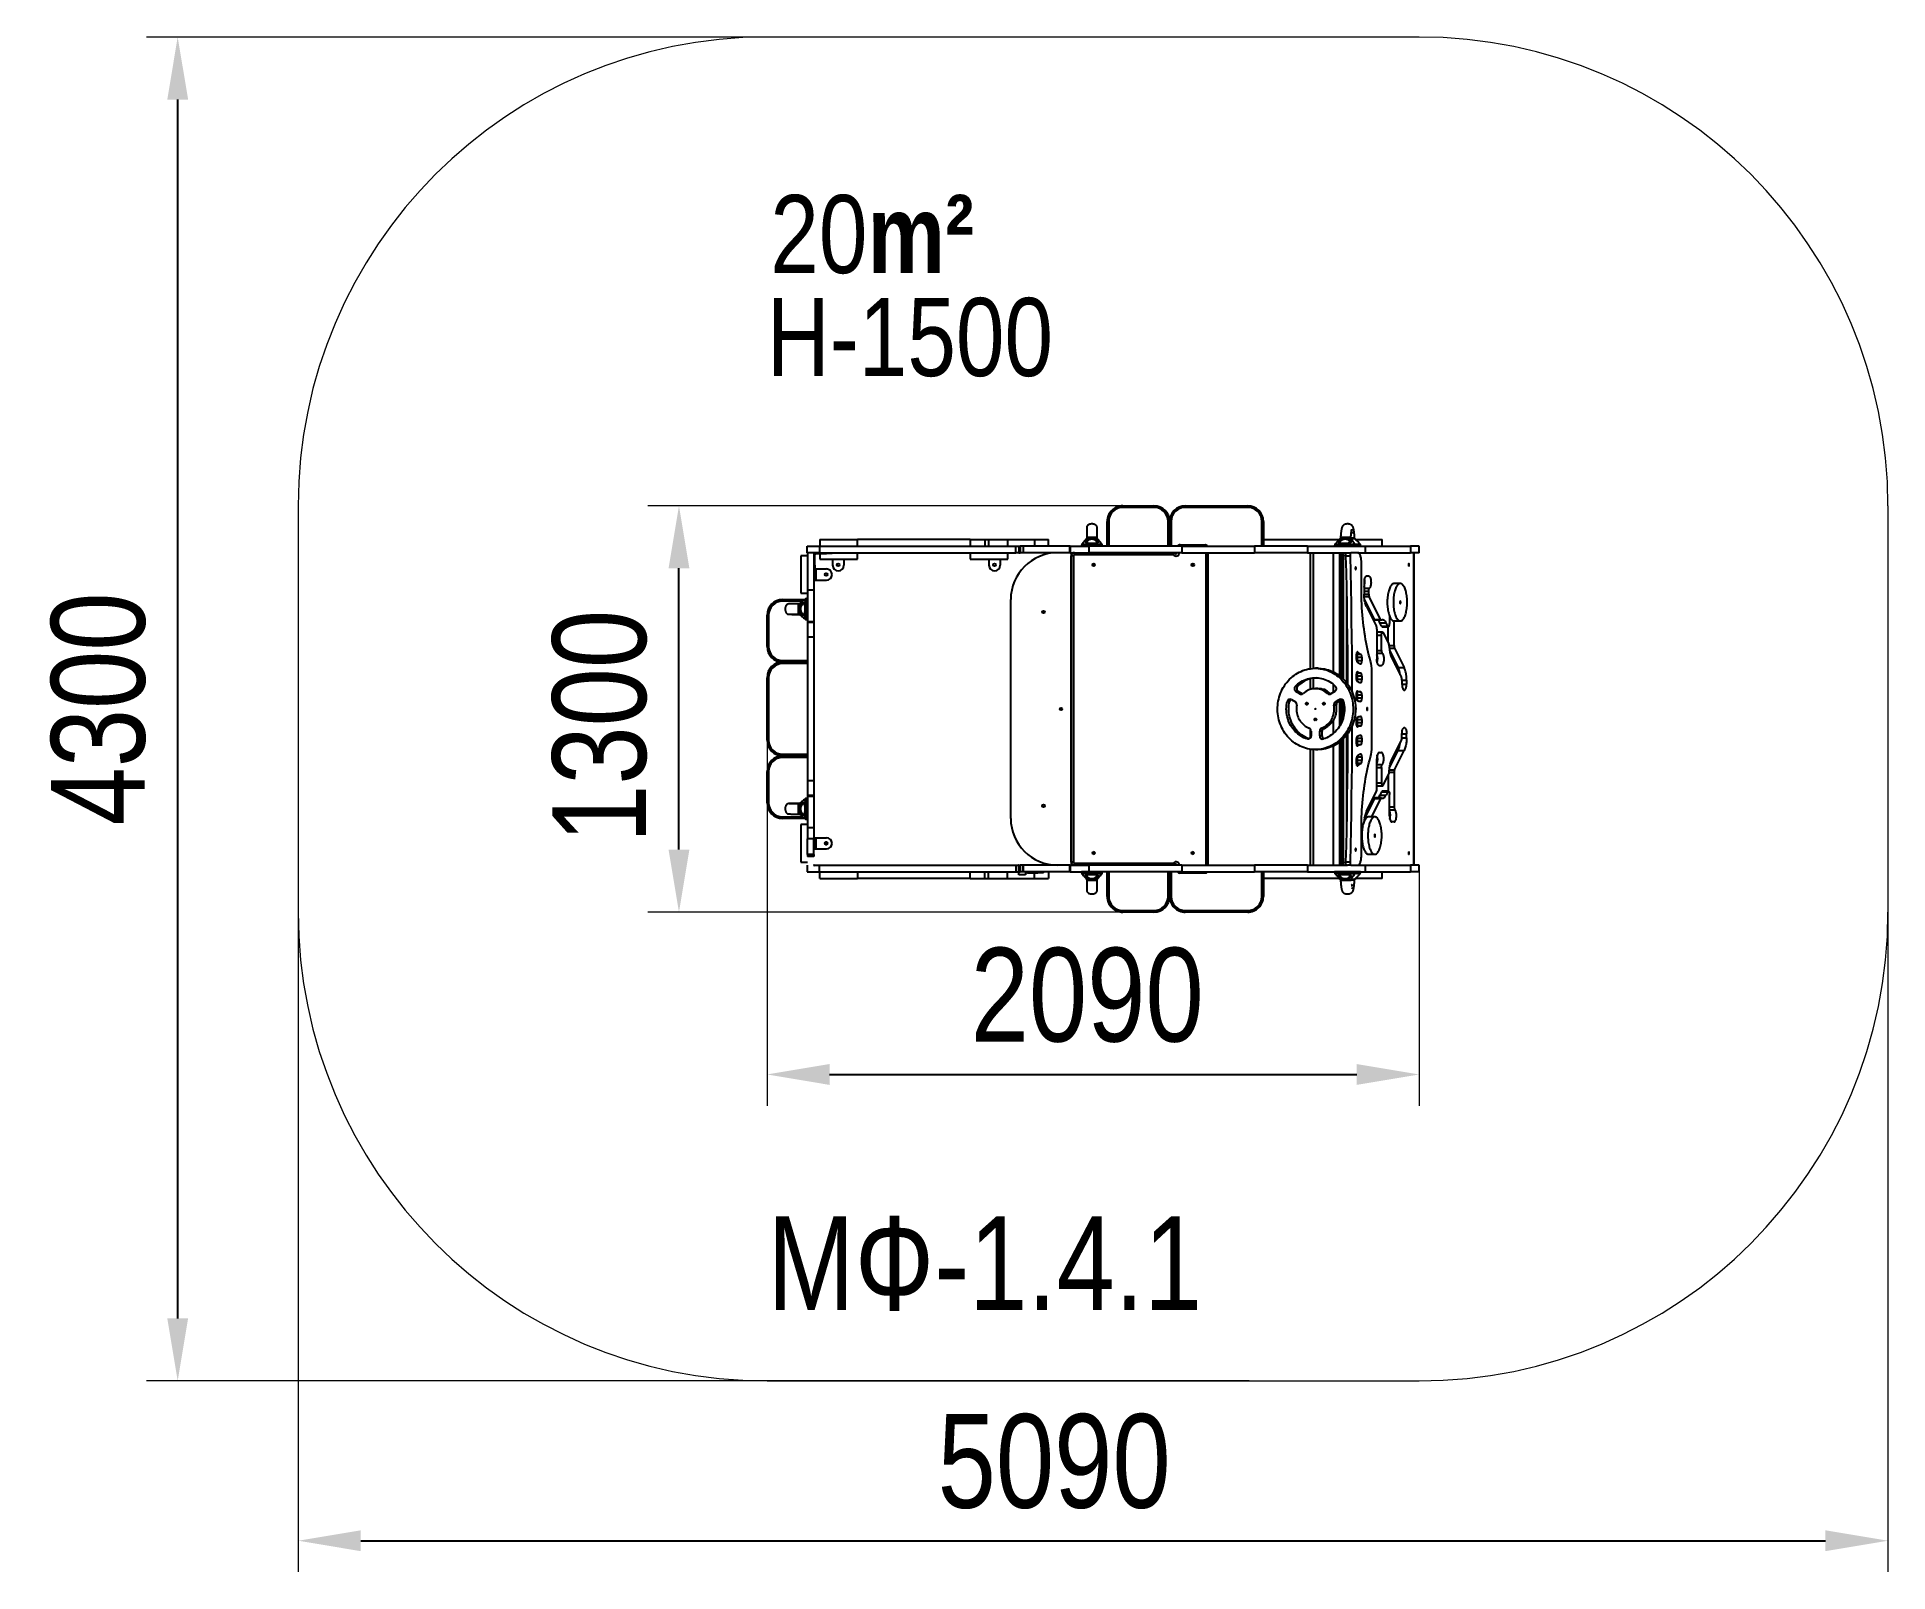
# Model space of a CAD drawing. Header units: millimetres. Extents: x -3269 to 2654, y -2646 to 2266.
import ezdxf

# ---------------------------------------------------------------- set-up
doc = ezdxf.new("R2010")
doc.units = ezdxf.units.MM
for name, color, linetype in [('DIKOM_АРТИКУЛ', 7, 'Continuous'), ('DIKOM_ЗОНА', 90, 'Continuous'), ('DIKOM_ОБЪЕКТ', 7, 'Continuous'), ('DIKOM_РАЗМЕР_ЗОНА', 7, 'Continuous'), ('DIKOM_РАЗМЕР_ОБЪЕКТА', 7, 'Continuous')]:
    doc.layers.add(name, color=color, linetype=linetype)
doc.styles.add('style1', font='arialbd.ttf', dxfattribs={"width": 0.8})
doc.dimstyles.new('1-50', dxfattribs={"dimtxt": 300, "dimasz": 200, "dimexe": 100, "dimexo": 0, "dimgap": 100, "dimtad": 1, "dimtoh": 1, "dimtxsty": 'style1', "dimcen": 200, "dimclrd": 7, "dimclre": 7, "dimclrt": 7, "dimadec": 1, "dimazin": 2, "dimtfac": 1, "dimtmove": 0, "dimatfit": 2, "dimfxl": 0, "dimlwd": 25, "dimlwe": 18, "dimarcsym": 0})

msp = doc.modelspace()

# ---------------------------------------------------------------- texts
at = {"layer": 'DIKOM_АРТИКУЛ', "insert": (-931.677, -1507.833), "char_height": 300, "width": 1373.12348, "attachment_point": 1, "style": 'style1'}
msp.add_mtext('{\\fArial|b0|i0|c204|p34;МФ-1.4.1}', dxfattribs=at)
at = {"layer": 'DIKOM_РАЗМЕР_ОБЪЕКТА', "char_height": 250, "width": 1481.46375, "attachment_point": 1, "style": 'style1'}
for s, insert in [('{\\fArial|b0|i0|c204|p34;20}m²', (-922.24, 1760.311)), ('{\\fArial|b0|i0|c204|p34;H-1500}', (-933.864, 1430.888))]:
    msp.add_mtext(s, dxfattribs=dict(at, insert=insert))

# ---------------------------------------------------------------- blocks, each defined once
blk = doc.blocks.new('A$C27188534')
for p, q in [((1093.2, 1250), (1088.2, 1250)), ((1088.2, 1171), (1088.2, 1250)), ((1093.2, 1250), (1093.2, 1171)), ((1138.2, 1300), (1238.2, 1300)), ((1238.2, 1295), (1138.2, 1295)), ((1238.2, 1295), (1238.2, 1300)), ((1238.2, 1300), (1238.2, 1300)), ((1283.2, 1250), (1288.2, 1250)), ((1283.2, 1171), (1283.2, 1250)), ((1293.2, 1250), (1288.2, 1250)), ((1288.2, 1171), (1288.2, 1250)), ((1293.2, 1250), (1293.2, 1171)), ((1338.2, 1295), (1338.2, 1300)), ((1338.2, 1300), (1538.2, 1300)), ((1538.2, 1295), (1338.2, 1295)), ((1538.2, 1300), (1538.2, 1300)), ((1583.2, 1250), (1588.2, 1250)), ((1583.2, 1171), (1583.2, 1250)), ((1588.2, 1171), (1588.2, 1250)), ((1588.2, 1250), (1588.2, 1171)), ((169.4, 1192), (169.4, 1171)), ((169.4, 1192), (289.4, 1192)), ((289.4, 1171), (289.4, 1192)), ((650.1, 1192), (289.4, 1192)), ((650.1, 1192), (650.1, 1171)), ((650.1, 1192), (697, 1192)), ((697, 1192), (697, 1171)), ((697, 1192), (708.8, 1192)), ((708.8, 1192), (708.8, 1171)), ((708.8, 1192), (769.1, 1192)), ((769.1, 1192), (769.1, 1171)), ((769.1, 1192), (856, 1192)), ((856, 1192), (856, 1171)), ((856, 1192), (901, 1192)), ((901, 1171), (901, 1192)), ((1056, 1198.8), (1055.9, 1198.7)), ((1056.2, 1198.7), (1056.1, 1198.7)), ((1588.2, 1192), (1831.4, 1192)), ((1833.3, 1194), (1833.3, 1194)), ((1868.1, 1198.6), (1868.1, 1198.6)), ((1869.5, 1193.9), (1869.5, 1194)), ((1881.8, 1194), (1881.9, 1194)), ((1883.9, 1192), (1968.1, 1192)), ((1968.1, 1171), (1968.1, 1192)), ((129, 1140), (108, 1140)), ((108, 1140), (108, 1020)), ((128, 1150), (128, 1171)), ((128, 1171), (168, 1171)), ((168, 1150), (128, 1150)), ((129, 1150), (129, 1030)), ((150, 1150), (150, 1030)), ((153, 1144), (150, 1144)), ((153, 1110), (153, 1144)), ((156, 1150), (156, 1147)), ((156, 1147), (190, 1147)), ((168, 1171), (168, 1150)), ((168, 1171), (796, 1171)), ((168, 1150), (796, 1150)), ((169.4, 1147), (169.4, 1129)), ((169.4, 1129), (289.4, 1129)), ((190, 1147), (190, 1150)), ((208, 1147), (190, 1147)), ((208, 1147), (208, 1150)), ((210, 1129), (210, 1110)), ((246, 1129), (246, 1110)), ((289.4, 1129), (289.4, 1150)), ((650.1, 1150), (650.1, 1129)), ((650.1, 1129), (770.1, 1129)), ((710, 1129), (710, 1110)), ((746, 1129), (746, 1110)), ((770.1, 1129), (770.1, 1150)), ((796, 1150), (796, 1171)), ((796, 1171), (806, 1171)), ((806, 1150), (796, 1150)), ((806, 1171), (806, 1150)), ((806, 1171), (806, 1150)), ((806, 1171), (810, 1171)), ((806, 1150), (810, 1150)), ((806, 1150), (806, 1150)), ((806, 1150), (806, 1150)), ((810, 1171), (810, 1150)), ((820, 1171), (810, 1171)), ((820, 1150), (810, 1150)), ((820, 1171), (820, 1150)), ((968.1, 1171), (820, 1171)), ((968.1, 1150), (820, 1150)), ((968.1, 1171), (968.1, 1150)), ((970, 1171), (968.1, 1171)), ((970, 1150), (968.1, 1150)), ((970, 1171), (970, 1150)), ((970, 1171), (1029.6, 1171)), ((970, 1150), (1029.6, 1150)), ((972.8, 1140), (972.8, 160)), ((973.4, 1140), (972.8, 1140)), ((972.8, 1140), (972.8, 160)), ((972.8, 1140), (972.8, 1140)), ((981.1, 1140), (973.4, 1140)), ((973.4, 160), (973.4, 1140)), ((979.8, 1149.5), (979.8, 1150)), ((981.1, 1140), (981.1, 160)), ((1300.2, 1143), (984.1, 1143)), ((1006.5, 1174.1), (1006.5, 1171.5)), ((1006.5, 1171.5), (1072.5, 1171.5)), ((1029.6, 1171), (1029.6, 1150)), ((1326.8, 1171), (1029.6, 1171)), ((1326.8, 1150), (1029.6, 1150)), ((1072.5, 1171.5), (1072.5, 1174.1)), ((1072.5, 1171.5), (1072.7, 1171.5)), ((1072.7, 1171.5), (1072.7, 1174.1)), ((1321.2, 1175), (1321.9, 1175)), ((1321.9, 1175), (1401.5, 1175)), ((1326.8, 1171), (1326.8, 1150)), ((1326.8, 1171), (1560.3, 1171)), ((1326.8, 1150), (1560.3, 1150)), ((1405.2, 150), (1405.2, 1150)), ((1411.5, 150), (1411.5, 1150)), ((1560.3, 1171), (1560.3, 1150)), ((1729.6, 1171), (1560.3, 1171)), ((1729.6, 1150), (1560.3, 1150)), ((1729.6, 1171), (1729.6, 1150)), ((1729.6, 1171), (1913.7, 1171)), ((1729.6, 1150), (1857.2, 1150)), ((1737.6, 1150), (1737.6, 778.7)), ((1747.1, 1150), (1747.1, 779.8)), ((1812.2, 768.4), (1812.2, 1150)), ((1816.3, 1173.9), (1816.3, 1171.5)), ((1816.3, 1171.5), (1882.3, 1171.5)), ((1831.6, 1150), (1831.6, 756.5)), ((1833.7, 1150), (1833.7, 754.9)), ((1838.2, 1150), (1838.2, 751.2)), ((1844.7, 745.1), (1844.7, 1150)), ((1865.4, 1139.3), (1851.4, 1139.3)), ((1853.7, 1150), (1853.7, 1149.3)), ((1857.2, 1150), (1869.1, 1150)), ((1865.7, 1182.3), (1865.7, 1182.5)), ((1890.9, 1150), (1869.1, 1150)), ((1882.3, 1171.5), (1882.3, 1174.3)), ((1882.3, 1171.5), (1899, 1171.5)), ((1890.9, 1150), (1913.7, 1150)), ((1899, 1171.5), (1899, 1173.9)), ((1913.7, 1171), (1913.7, 1150)), ((1913.7, 1171), (2058.7, 1171)), ((1913.7, 1150), (2058.7, 1150)), ((2058.7, 1171), (2058.7, 1150)), ((2086.8, 1171), (2058.7, 1171)), ((2086.8, 1150), (2058.7, 1150)), ((2069.4, 150), (2069.4, 1150)), ((2069.9, 150), (2069.9, 1150)), ((2070.2, 150), (2070.2, 1150)), ((2086.8, 1150), (2086.8, 1171)), ((150, 1110), (153, 1110)), ((150, 1092), (153, 1092)), ((150, 1080), (153, 1080)), ((153, 1110), (153, 1092)), ((153, 1098), (156, 1098)), ((153, 1092), (153, 1080)), ((153, 1080), (153, 1062)), ((156, 1098), (156, 1062)), ((156, 1098), (190, 1098)), ((1901.9, 1031.9), (1901.9, 1120)), ((1925.2, 1075.1), (1917.8, 1075.1)), ((108, 1020), (129, 1020)), ((150, 1030), (129, 1030)), ((129, 1030), (129, 930)), ((153, 1062), (150, 1062)), ((150, 1030), (150, 930)), ((153, 1062), (156, 1062)), ((156, 1062), (190, 1062)), ((1853.7, 1040.1), (1853.7, 735)), ((1910.5, 1055.1), (1910.5, 1017.8)), ((1910.5, 1036.2), (1927.7, 1036.2)), ((1910.5, 1026.8), (1925.2, 1026.8)), ((1910.5, 1017.8), (1925.2, 1017.8)), ((1910.7, 1009.7), (1926.7, 1009.7)), ((1925.2, 1017.8), (1925.2, 1026.8)), ((1963.1, 936.6), (1926.7, 1009.7)), ((2026.2, 1051.5), (2006.7, 1051.5)), ((5, 950), (0, 950)), ((0, 850), (0, 950)), ((5, 950), (5, 850)), ((50, 995), (50, 1000)), ((50, 1000), (120.5, 1000)), ((114.5, 995), (50, 995)), ((101.2, 986.2), (101.3, 986.2)), ((101.2, 952.8), (101.3, 952.8)), ((106, 951), (106, 951.1)), ((128.5, 1002.9), (125.9, 1002.9)), ((128.5, 936.9), (128.5, 1002.9)), ((779.8, 300), (779.8, 1000)), ((887, 963.4), (886.8, 961)), ((886.8, 956.5), (886.8, 961)), ((1943.5, 936.6), (1911.6, 1000.9)), ((1917.9, 977.6), (1949.8, 913.5)), ((125.9, 936.9), (128.5, 936.9)), ((125.9, 936), (128.5, 936)), ((128.5, 936), (128.5, 936.9)), ((129, 930), (150, 930)), ((129, 930), (129, 927.4)), ((129, 927.4), (150, 927.4)), ((129, 927.4), (129, 880)), ((150, 930), (150, 927.4)), ((150, 927.4), (150, 880)), ((1943.5, 936.6), (1963.1, 936.6)), ((1945.7, 934.7), (1965.3, 934.7)), ((1951.3, 905.4), (1951.3, 809.2)), ((1969.7, 895.9), (1951.3, 895.9)), ((1961.2, 926.1), (1980.7, 926.1)), ((1966.6, 915.2), (1961.2, 926.1)), ((1966.6, 915.2), (1986.1, 915.2)), ((1968.8, 913.3), (1988.3, 913.3)), ((1971.9, 894), (1989.5, 858.6)), ((1986.1, 915.2), (1980.7, 926.1)), ((1987.2, 863.3), (1987.2, 913.3)), ((1992, 946.8), (1992, 923.3)), ((2006.7, 931.5), (2026.2, 931.5)), ((2006.7, 852.7), (2006.7, 931.5)), ((5, 850), (0, 850)), ((150, 880), (129, 880)), ((129, 880), (129, 420)), ((150, 880), (150, 420)), ((1890.7, 831.3), (1887.4, 831.3)), ((1951.3, 885.9), (1966.1, 885.9)), ((1951.3, 837.5), (1966.1, 837.5)), ((1966.1, 837.5), (1966.1, 885.9)), ((1990.9, 852.7), (2006.7, 852.7)), ((1991.3, 844.7), (2008.2, 844.7)), ((1992.1, 837.8), (2019.5, 782.4)), ((2008.2, 844.7), (2039, 782.4)), ((50, 805), (129, 805)), ((50, 805), (50, 800)), ((50, 795), (50, 800)), ((50, 800), (129, 800)), ((129, 795), (50, 795)), ((1762.3, 780), (1754.5, 780)), ((1885.4, 822.4), (1885.4, 811.3)), ((1886.3, 824.4), (1885.5, 824.6)), ((1900.3, 824.4), (1886.3, 824.4)), ((1903.8, 814.4), (1889.8, 814.4)), ((1889.8, 804.4), (1889.8, 814.4)), ((1903.8, 804.4), (1889.8, 804.4)), ((1903.8, 804.4), (1903.8, 814.4)), ((1935.1, 527.9), (1935.1, 772.1)), ((1951.3, 828.1), (1968.5, 828.1)), ((1958.7, 789.2), (1966.1, 789.2)), ((1998.4, 814.6), (2030.2, 750.3)), ((2010, 791.2), (2010, 801.6)), ((2019.5, 782.4), (2039, 782.4)), ((5, 750), (0, 750)), ((0, 550), (0, 750)), ((5, 750), (5, 550)), ((1697.8, 722.1), (1690.1, 722.1)), ((1737.6, 746.4), (1737.6, 712.4)), ((1747.1, 748.7), (1747.1, 714.5)), ((1762.3, 715), (1754.5, 715)), ((1780.3, 712.6), (1779.2, 712.6)), ((1812.2, 703.1), (1812.2, 728.5)), ((1885.4, 758.6), (1885.4, 748.3)), ((1886.3, 764.4), (1886, 764.4)), ((1900.2, 764.4), (1886.3, 764.4)), ((1889.9, 768.3), (1888.1, 768.3)), ((1903.8, 754.4), (1889.8, 754.4)), ((1889.8, 744.4), (1889.8, 754.4)), ((1903.8, 744.4), (1889.8, 744.4)), ((1903.8, 744.4), (1903.8, 754.4)), ((2031.7, 742.3), (2031.7, 729.8)), ((2031.7, 742.2), (2046.4, 742.2)), ((2031.7, 729.8), (2046.4, 729.8)), ((2046.4, 742.2), (2046.4, 729.8)), ((1672, 674), (1664.3, 674)), ((1678, 680.2), (1690.6, 672.4)), ((1704.6, 698.3), (1691.9, 706.2)), ((1699.6, 706.2), (1691.9, 706.2)), ((1712.3, 698.3), (1699.6, 706.2)), ((1712.3, 698.3), (1704.6, 698.3)), ((1713.1, 697.9), (1712.3, 698.3)), ((1801.5, 699.4), (1793.8, 699.4)), ((1817.2, 706.2), (1804.5, 698.3)), ((1821.7, 661.9), (1814, 661.9)), ((1818.5, 672.4), (1831.1, 680.2)), ((1826.2, 672.4), (1818.5, 672.4)), ((1826.2, 672.4), (1838.9, 680.2)), ((1838.9, 680.2), (1831.1, 680.2)), ((1831.6, 675.8), (1831.6, 594.1)), ((1833.7, 677), (1833.7, 597.6)), ((1838.2, 679.8), (1838.2, 606.2)), ((1838.9, 680.2), (1839.7, 680.7)), ((1844.7, 625.4), (1844.7, 674.6)), ((1883.5, 654), (1883.1, 653.8)), ((1885.4, 697.3), (1885.4, 687.1)), ((1900.2, 704.4), (1886.5, 704.4)), ((1889.7, 707.2), (1888.4, 707.2)), ((1903.8, 694.4), (1889.8, 694.4)), ((1889.8, 684.4), (1889.8, 694.4)), ((1903.8, 684.4), (1889.8, 684.4)), ((1903.8, 684.4), (1903.8, 694.4)), ((1812.2, 571.5), (1812.2, 613.3)), ((1885.4, 612.9), (1885.4, 602.7)), ((1900.2, 595.6), (1886.5, 595.6)), ((1889.7, 592.8), (1888.4, 592.8)), ((1903.8, 615.6), (1889.8, 615.6)), ((1889.8, 605.6), (1889.8, 615.6)), ((1903.8, 605.6), (1889.8, 605.6)), ((1903.8, 605.6), (1903.8, 615.6)), ((5, 550), (0, 550)), ((1733.9, 553.9), (1728.7, 553.9)), ((1737.6, 586.6), (1737.6, 556.2)), ((1740.6, 579.3), (1740.6, 563.5)), ((1768.5, 563.5), (1768.5, 579.3)), ((1776.2, 579.3), (1768.5, 579.3)), ((1776.2, 563.5), (1768.5, 563.5)), ((1782.4, 588.7), (1774.7, 588.7)), ((1776.2, 563.5), (1776.2, 579.3)), ((1780, 587.4), (1780.3, 587.4)), ((1831.6, 543.5), (1831.6, 150)), ((1833.7, 545.1), (1833.7, 150)), ((1838.2, 548.8), (1838.2, 150)), ((1844.7, 150), (1844.7, 554.9)), ((1853.7, 565), (1853.7, 259.9)), ((1885.4, 551.7), (1885.4, 541.4)), ((1886, 535.6), (1886.3, 535.6)), ((1900.2, 535.6), (1886.3, 535.6)), ((1903.8, 555.6), (1889.8, 555.6)), ((1889.8, 545.6), (1889.8, 555.6)), ((1903.8, 545.6), (1889.8, 545.6)), ((1903.8, 545.6), (1903.8, 555.6)), ((1998.4, 485.4), (2030.2, 549.7)), ((2031.7, 557.7), (2031.7, 570.2)), ((2031.7, 570.2), (2046.4, 570.2)), ((2031.7, 557.8), (2046.4, 557.8)), ((2046.4, 557.8), (2046.4, 570.2)), ((50, 505), (50, 500)), ((50, 505), (129, 505)), ((129, 500), (50, 500)), ((50, 495), (50, 500)), ((129, 495), (50, 495)), ((1737.6, 521.3), (1737.6, 150)), ((1747.1, 520.2), (1747.1, 150)), ((1754.5, 520), (1762.3, 520)), ((1812.2, 150), (1812.2, 531.6)), ((1885.4, 488.7), (1885.4, 477.6)), ((1885.5, 475.4), (1886.3, 475.6)), ((1900.3, 475.6), (1886.3, 475.6)), ((1889.9, 531.7), (1888.1, 531.7)), ((1903.8, 495.6), (1889.8, 495.6)), ((1889.8, 485.6), (1889.8, 495.6)), ((1903.8, 485.6), (1889.8, 485.6)), ((1903.8, 485.6), (1903.8, 495.6)), ((1951.3, 394.6), (1951.3, 490.8)), ((1958.7, 510.8), (1966.1, 510.8)), ((1992.1, 462.2), (2019.5, 517.6)), ((2008.2, 455.3), (2039, 517.6)), ((2010, 498.4), (2010, 508.8)), ((2019.5, 517.6), (2039, 517.6)), ((0, 350), (0, 450)), ((5, 450), (0, 450)), ((5, 450), (5, 350)), ((150, 420), (129, 420)), ((129, 420), (129, 372.6)), ((150, 420), (150, 372.6)), ((1890.7, 468.7), (1887.4, 468.7)), ((1951.3, 471.9), (1968.5, 471.9)), ((1951.3, 462.5), (1966.1, 462.5)), ((1966.1, 462.5), (1966.1, 414.1)), ((1971.9, 406), (1989.5, 441.4)), ((1987.2, 436.7), (1987.2, 386.7)), ((1990.9, 447.3), (2006.7, 447.3)), ((1991.3, 455.3), (2008.2, 455.3)), ((2006.7, 447.3), (2006.7, 336.8)), ((128.5, 364), (125.9, 364)), ((128.5, 363.1), (125.9, 363.1)), ((128.5, 363.1), (128.5, 364)), ((128.5, 297.1), (128.5, 363.1)), ((150, 372.6), (129, 372.6)), ((129, 372.6), (129, 370)), ((150, 370), (129, 370)), ((129, 370), (129, 270)), ((150, 372.6), (150, 370)), ((150, 370), (150, 270)), ((1943.5, 363.4), (1911.6, 299.1)), ((1917.9, 322.4), (1949.8, 386.5)), ((1963.1, 363.4), (1934, 304.9)), ((1943.5, 363.4), (1963.1, 363.4)), ((1965.3, 365.3), (1945.7, 365.3)), ((1951.3, 414.1), (1966.1, 414.1)), ((1951.3, 404.1), (1969.7, 404.1)), ((1966.6, 384.8), (1961.2, 373.9)), ((1961.2, 373.9), (1980.7, 373.9)), ((1966.6, 384.8), (1986.1, 384.8)), ((1988.3, 386.7), (1968.8, 386.7)), ((1986.1, 384.8), (1980.7, 373.9)), ((1992, 308.5), (1992, 376.7)), ((5, 350), (0, 350)), ((50, 305), (50, 300)), ((50, 305), (114.5, 305)), ((120.5, 300), (50, 300)), ((101.2, 346.6), (101.3, 346.6)), ((125.9, 297.1), (128.5, 297.1)), ((886.8, 343.5), (886.8, 339)), ((886.8, 339), (887, 336.6)), ((1944.7, 304.9), (1925.2, 304.9)), ((1992, 336.8), (2006.7, 336.8)), ((1992, 327.3), (2009.1, 327.3)), ((129, 280), (108, 280)), ((108, 280), (108, 160)), ((150, 270), (129, 270)), ((129, 270), (129, 234)), ((150, 270), (150, 234)), ((150, 238), (153, 238)), ((153, 238), (153, 220)), ((153, 238), (156, 238)), ((156, 238), (156, 202)), ((156, 238), (190, 238)), ((1901.9, 180), (1901.9, 268.1)), ((1910.7, 290.3), (1910.7, 290.3)), ((2006.7, 288.5), (1999.3, 288.5)), ((150, 234), (129, 234)), ((129, 184.5), (129, 234)), ((150, 184.5), (129, 184.5)), ((129, 184.5), (129, 177.5)), ((150, 184.5), (150, 234)), ((150, 220), (153, 220)), ((153, 202), (150, 202)), ((150, 184.5), (150, 177.5)), ((153, 220), (153, 202)), ((153, 202), (156, 202)), ((156, 202), (190, 202)), ((1925.2, 184.9), (1944.7, 184.9)), ((108, 160), (129, 160)), ((128, 150), (128, 129)), ((128, 129), (168, 129)), ((150, 177.5), (129, 177.5)), ((150, 150), (150.8, 150)), ((150, 149), (151, 149)), ((151, 150), (174.5, 150)), ((175.5, 149), (151, 149)), ((168, 129), (168, 150)), ((168, 129), (796, 129)), ((169.4, 108), (169.4, 129)), ((174.5, 150), (175.5, 150)), ((175.5, 150), (255.4, 150)), ((176.5, 149), (175.5, 149)), ((269, 149), (176.5, 149)), ((256.5, 150), (699.5, 150)), ((269, 150), (269, 149)), ((687, 149), (269, 149)), ((289.4, 129), (289.4, 108)), ((650.1, 108), (650.1, 129)), ((687, 150), (687, 149)), ((779.5, 149), (687, 149)), ((697, 108), (697, 129)), ((700.6, 150), (780.5, 150)), ((708.8, 108), (708.8, 129)), ((769.1, 108), (769.1, 129)), ((780.5, 149), (779.5, 149)), ((780.5, 150), (781.5, 150)), ((805, 149), (780.5, 149)), ((781.5, 150), (805, 150)), ((796, 150), (796, 129)), ((796, 129), (806, 129)), ((806, 149), (805, 149)), ((805.2, 150), (806, 150)), ((806, 150), (806, 129)), ((806, 150), (810, 150)), ((806, 150), (806, 149)), ((806, 150), (806, 150)), ((806, 129), (806, 150)), ((806, 129), (806, 150)), ((806, 119), (806, 129)), ((806, 129), (810, 129)), ((806, 129), (806, 129)), ((806, 129), (810, 129)), ((827, 119), (806, 119)), ((810, 150), (810, 129)), ((820, 150), (810, 150)), ((810, 129), (810, 150)), ((820, 129), (810, 129)), ((820, 129), (810, 129)), ((820, 150), (820, 129)), ((968.1, 150), (820, 150)), ((820, 129), (820, 150)), ((968.1, 129), (820, 129)), ((968.1, 129), (820, 129)), ((827, 129), (827, 119)), ((830, 123), (827, 123)), ((833, 129), (833, 126)), ((833, 126), (867, 126)), ((856, 108), (856, 129)), ((867, 126), (867, 129)), ((885, 126), (867, 126)), ((885, 126), (885, 129)), ((901, 129), (901, 108)), ((968.1, 150), (968.1, 129)), ((970, 150), (968.1, 150)), ((970, 129), (968.1, 129)), ((970, 150), (970, 129)), ((970, 150), (1029.6, 150)), ((970, 129), (1029.6, 129)), ((972.8, 160), (973.4, 160)), ((972.8, 160), (972.8, 160)), ((981.1, 160), (973.4, 160)), ((979.8, 150), (979.8, 150.5)), ((984.1, 157), (1300.2, 157)), ((1006.5, 128.5), (1006.5, 125.9)), ((1039.5, 128.5), (1006.5, 128.5)), ((1029.6, 150), (1029.6, 129)), ((1326.8, 150), (1029.6, 150)), ((1326.8, 129), (1029.6, 129)), ((1072.5, 128.5), (1039.5, 128.5)), ((1072.5, 125.9), (1072.5, 128.5)), ((1072.8, 128.5), (1072.5, 128.5)), ((1072.7, 125.7), (1072.7, 125.9)), ((1072.8, 125.9), (1072.8, 128.5)), ((1088.2, 50), (1088.2, 129)), ((1093.2, 129), (1093.2, 50)), ((1283.2, 50), (1283.2, 129)), ((1288.2, 50), (1288.2, 129)), ((1293.2, 129), (1293.2, 50)), ((1321.9, 125), (1321.2, 125)), ((1401.5, 125), (1321.9, 125)), ((1326.8, 150), (1326.8, 129)), ((1326.8, 150), (1560.3, 150)), ((1326.8, 129), (1560.3, 129)), ((1560.3, 150), (1560.3, 129)), ((1729.6, 150), (1560.3, 150)), ((1729.6, 129), (1560.3, 129)), ((1583.2, 50), (1583.2, 129)), ((1588.2, 50), (1588.2, 129)), ((1588.2, 129), (1588.2, 50)), ((1729.6, 150), (1729.6, 129)), ((1729.6, 150), (1857.2, 150)), ((1729.6, 129), (1913.7, 129)), ((1816.3, 128.5), (1816.3, 126.1)), ((1846.4, 128.5), (1816.3, 128.5)), ((1882.3, 128.5), (1846.4, 128.5)), ((1851.4, 160.7), (1865.4, 160.7)), ((1853.7, 150.7), (1853.7, 150)), ((1869.1, 150), (1857.2, 150)), ((1869.1, 150), (1890.9, 150)), ((1882.3, 125.7), (1882.3, 128.5)), ((1898.9, 128.5), (1882.3, 128.5)), ((1890.9, 150), (1913.7, 150)), ((1898.9, 126.1), (1898.9, 128.5)), ((1913.7, 150), (1913.7, 129)), ((1913.7, 150), (2058.7, 150)), ((1913.7, 129), (2058.7, 129)), ((1968.1, 108), (1968.1, 129)), ((2058.7, 150), (2058.7, 129)), ((2086.8, 150), (2058.7, 150)), ((2086.8, 129), (2058.7, 129)), ((2086.8, 129), (2086.8, 150)), ((169.4, 108), (289.4, 108)), ((650.1, 108), (289.4, 108)), ((650.1, 108), (697, 108)), ((697, 108), (708.8, 108)), ((708.8, 108), (769.1, 108)), ((769.1, 108), (856, 108)), ((856, 108), (901, 108)), ((1021.5, 106), (1021.5, 106)), ((1023.2, 101.2), (1023.2, 101.3)), ((1056, 101.3), (1056, 101.3)), ((1056.5, 117.7), (1056.5, 118.1)), ((1831.4, 108), (1588.2, 108)), ((1835.3, 101.1), (1835.3, 101.2)), ((1868.1, 101.4), (1868.2, 101.4)), ((1881.9, 106), (1881.9, 106)), ((1968.1, 108), (1883.9, 108)), ((1093.2, 50), (1088.2, 50)), ((1138.2, 5), (1238.2, 5)), ((1238.2, 0), (1138.2, 0)), ((1238.2, 5), (1238.2, 0)), ((1238.2, 0), (1238.2, 0)), ((1283.2, 50), (1288.2, 50)), ((1293.2, 50), (1288.2, 50)), ((1338.2, 5), (1538.2, 5)), ((1338.2, 5), (1338.2, 0)), ((1538.2, 0), (1338.2, 0)), ((1538.2, 0), (1538.2, 0)), ((1583.2, 50), (1588.2, 50))]:
    blk.add_line(p, q)
at = {"flags": 128}
for points in [[(1138.2, 1295), (1138.2, 1296), (1138.2, 1296.9), (1138.2, 1297.8), (1138.2, 1298.5), (1138.2, 1299.2), (1138.2, 1299.6), (1138.2, 1299.9), (1138.2, 1300)], [(1538.2, 1295), (1538.2, 1296), (1538.2, 1296.9), (1538.2, 1297.8), (1538.2, 1298.5), (1538.2, 1299.2), (1538.2, 1299.6), (1538.2, 1299.9), (1538.2, 1300)], [(982.7, 1150), (980.8, 1149.8), (980.5, 1149.8)], [(984.1, 1143), (984, 1144.4), (984, 1145.7), (983.9, 1146.9), (983.9, 1147.9), (983.8, 1148.8), (983.7, 1149.5), (983.5, 1149.9), (983.4, 1150)], [(1321.2, 1175), (1319.3, 1174.8), (1319, 1174.8)], [(1401.5, 1175), (1403.5, 1174.8), (1403.5, 1174.8)], [(1851.4, 1139.3), (1851.5, 1141.3), (1851.6, 1143.3), (1852, 1145.2), (1852.4, 1146.8), (1853, 1148.2), (1853.7, 1149.2), (1854.4, 1149.8), (1855.1, 1150)], [(1851.4, 1139.3), (1852.7, 1087.9), (1853.8, 1036.4), (1854.8, 984.9), (1855.6, 933.4), (1856.3, 881.9), (1856.9, 830.4), (1857.3, 778.9), (1857.6, 730)], [(1869.1, 1150), (1868.3, 1149.8), (1867.6, 1149.2), (1866.9, 1148.2), (1866.4, 1146.8), (1865.9, 1145.2), (1865.6, 1143.3), (1865.4, 1141.3), (1865.4, 1139.3)], [(1865.4, 1139.3), (1866.7, 1087.9), (1867.8, 1036.4), (1868.7, 984.9), (1869.6, 933.4), (1870.3, 881.9), (1870.8, 830.4), (1871.3, 778.9), (1871.5, 727.3), (1871.6, 705.4)], [(1901.9, 1120), (1901.9, 1123.4), (1901.6, 1126.7), (1901.3, 1129.9), (1900.8, 1133), (1900.2, 1136), (1899.5, 1138.7), (1898.7, 1141.2), (1897.8, 1143.5), (1896.8, 1145.4), (1895.7, 1147), (1894.5, 1148.3), (1893.3, 1149.2), (1892.1, 1149.8), (1890.9, 1150)], [(1883.5, 1104), (1883.1, 1103.8), (1882.7, 1103.3), (1882.4, 1102.5), (1882.1, 1101.5), (1882.1, 1100.3), (1882.1, 1099.1), (1882.2, 1098), (1882.5, 1097.1), (1882.9, 1096.4), (1883.3, 1096), (1883.7, 1096), (1884.2, 1096.4), (1884.5, 1097.1), (1884.8, 1098), (1885, 1099.1), (1885, 1100.3), (1884.9, 1101.5), (1884.7, 1102.5), (1884.3, 1103.3), (1884, 1103.8), (1883.5, 1104)], [(1917.8, 1075.1), (1916.8, 1074.9), (1915.8, 1074.3), (1914.8, 1073.3), (1913.9, 1071.9), (1913, 1070.2), (1912.3, 1068.2), (1911.6, 1065.9), (1911.1, 1063.4), (1910.8, 1060.7), (1910.6, 1057.9), (1910.5, 1055.1)], [(1925.2, 1075.1), (1926.2, 1074.9), (1927.1, 1074.4), (1928.1, 1073.5), (1928.9, 1072.3), (1929.8, 1070.8), (1930.5, 1069), (1931.1, 1067), (1931.6, 1064.7), (1932.1, 1062.3), (1932.4, 1059.8), (1932.5, 1057.1), (1932.6, 1054.5), (1932.5, 1051.8), (1932.2, 1049.2), (1931.9, 1046.7), (1931.4, 1044.4), (1930.8, 1042.2), (1930.2, 1040.3), (1929.4, 1038.6), (1928.6, 1037.3), (1927.7, 1036.2)], [(2053.6, 1107), (2054.1, 1107.2), (2054.4, 1107.7), (2054.8, 1108.5), (2055, 1109.5), (2055.1, 1110.7), (2055.1, 1111.9), (2054.9, 1113), (2054.6, 1113.9), (2054.3, 1114.6), (2053.8, 1115), (2053.4, 1115), (2053, 1114.6), (2052.6, 1113.9), (2052.3, 1113), (2052.2, 1111.9), (2052.2, 1110.7), (2052.2, 1109.5), (2052.5, 1108.5), (2052.8, 1107.7), (2053.2, 1107.2), (2053.6, 1107)], [(1931.1, 803), (1928.5, 812.3), (1926, 821.9), (1923.6, 831.7), (1921.3, 841.7), (1919.1, 851.8), (1917.1, 862.2), (1915.2, 872.7), (1913.4, 883.4), (1911.7, 894.2), (1910.2, 905.2), (1908.7, 916.3), (1907.5, 927.5), (1906.3, 938.9), (1905.3, 950.3), (1904.4, 961.8), (1903.6, 973.4), (1903, 985), (1902.5, 996.7), (1902.2, 1008.4), (1902, 1020.1), (1901.9, 1031.9)], [(1917.9, 977.6), (1916.7, 980.2), (1915.6, 983.2), (1914.6, 986.4), (1913.6, 989.8), (1912.8, 993.4), (1912.1, 997.2), (1911.5, 1001.1), (1911.1, 1005.2), (1910.7, 1009.3), (1910.5, 1013.5), (1910.5, 1017.8)], [(1925.2, 1026.8), (1925.2, 1028.3), (1925.4, 1029.8), (1925.6, 1031.2), (1925.9, 1032.6), (1926.2, 1033.7), (1926.7, 1034.8), (1927.1, 1035.6), (1927.7, 1036.2)], [(2006.7, 1051.5), (2005, 1051.3), (2003.3, 1050.8), (2001.7, 1049.9), (2000, 1048.7), (1998.4, 1047.2), (1996.9, 1045.3), (1995.4, 1043.1), (1994, 1040.6), (1992.6, 1037.8), (1991.4, 1034.8), (1990.2, 1031.4), (1989.1, 1027.9), (1988.2, 1024.1), (1987.3, 1020.2), (1986.5, 1016.1), (1985.9, 1011.8), (1985.4, 1007.4), (1985, 1002.9), (1984.7, 998.4), (1984.6, 993.8), (1984.6, 989.2), (1984.7, 984.6), (1985, 980.1), (1985.4, 975.6), (1985.9, 971.2), (1986.5, 967), (1987.3, 962.9), (1988.2, 958.9), (1989.1, 955.1), (1990.2, 951.6), (1991.4, 948.3), (1992.6, 945.2), (1994, 942.4), (1995.4, 939.9), (1996.9, 937.7), (1998.4, 935.9), (2000, 934.3), (2001.7, 933.1), (2003.3, 932.2), (2005, 931.7), (2006.7, 931.5)], [(2026.2, 1051.5), (2024.5, 1051.3), (2022.8, 1050.8), (2021.2, 1049.9), (2019.6, 1048.7), (2018, 1047.2), (2016.4, 1045.3), (2014.9, 1043.1), (2013.5, 1040.6), (2012.2, 1037.8), (2010.9, 1034.8), (2009.7, 1031.4), (2008.7, 1027.9), (2007.7, 1024.1), (2006.8, 1020.2), (2006.1, 1016.1), (2005.4, 1011.8), (2004.9, 1007.4), (2004.5, 1002.9), (2004.3, 998.4), (2004.1, 993.8), (2004.1, 989.2), (2004.3, 984.6), (2004.5, 980.1), (2004.9, 975.6), (2005.4, 971.2), (2006.1, 967), (2006.8, 962.9), (2007.7, 958.9), (2008.7, 955.1), (2009.7, 951.6), (2010.9, 948.3), (2012.2, 945.2), (2013.5, 942.4), (2014.9, 939.9), (2016.4, 937.7), (2018, 935.9), (2019.6, 934.3), (2021.2, 933.1), (2022.8, 932.2), (2024.5, 931.7), (2026.2, 931.5), (2027.9, 931.7), (2029.6, 932.2), (2031.2, 933.1), (2032.9, 934.3), (2034.5, 935.9), (2036, 937.7), (2037.5, 939.9), (2038.9, 942.4), (2040.3, 945.2), (2041.5, 948.3), (2042.7, 951.6), (2043.8, 955.1), (2044.8, 958.9), (2045.6, 962.9), (2046.4, 967), (2047, 971.2), (2047.5, 975.6), (2047.9, 980.1), (2048.2, 984.6), (2048.3, 989.2), (2048.3, 993.8), (2048.2, 998.4), (2047.9, 1002.9), (2047.5, 1007.4), (2047, 1011.8), (2046.4, 1016.1), (2045.6, 1020.2), (2044.8, 1024.1), (2043.8, 1027.9), (2042.7, 1031.4), (2041.5, 1034.8), (2040.3, 1037.8), (2038.9, 1040.6), (2037.5, 1043.1), (2036, 1045.3), (2034.5, 1047.2), (2032.9, 1048.7), (2031.2, 1049.9), (2029.6, 1050.8), (2027.9, 1051.3), (2026.2, 1051.5)], [(2026.2, 995.5), (2025.8, 995.3), (2025.4, 994.8), (2025.1, 994), (2024.8, 993), (2024.7, 991.8), (2024.8, 990.6), (2024.9, 989.5), (2025.2, 988.6), (2025.6, 987.9), (2026, 987.6), (2026.4, 987.6), (2026.9, 987.9), (2027.2, 988.6), (2027.5, 989.5), (2027.7, 990.6), (2027.7, 991.8), (2027.6, 993), (2027.4, 994), (2027, 994.8), (2026.6, 995.3), (2026.2, 995.5)], [(1943.5, 936.6), (1943.9, 936.1), (1944.2, 935.6), (1944.6, 935.2), (1944.9, 934.9), (1945.3, 934.7), (1945.7, 934.7), (1945.7, 934.7)], [(1963.1, 936.6), (1963.4, 936.1), (1963.7, 935.6), (1964.1, 935.2), (1964.5, 934.9), (1964.8, 934.7), (1965.2, 934.7), (1965.6, 934.7), (1966, 934.9)], [(1966, 934.9), (1967.5, 935.6), (1969.1, 935.9), (1970.6, 935.8), (1972.2, 935.5), (1973.7, 934.7), (1975.2, 933.7), (1976.7, 932.2), (1978.1, 930.5), (1979.4, 928.4), (1980.7, 926.1)], [(1966.1, 885.9), (1966.1, 887.9), (1966.3, 889.8), (1966.7, 891.6), (1967.2, 893.1), (1967.8, 894.4), (1968.4, 895.3), (1969.1, 895.8), (1969.9, 895.9), (1970.6, 895.6), (1971.3, 895), (1971.9, 894)], [(1986.1, 915.2), (1986.7, 914.2), (1987.4, 913.6), (1988.2, 913.3), (1988.9, 913.4), (1989.6, 913.9), (1990.3, 914.8), (1990.8, 916.1), (1991.3, 917.6), (1991.7, 919.4), (1991.9, 921.3), (1992, 923.3)], [(1890.7, 831.3), (1890, 832), (1889.2, 832.4), (1888.5, 832.3), (1887.8, 831.8), (1887.1, 830.9), (1886.5, 829.6), (1886, 828.1), (1885.7, 826.3), (1885.4, 824.4), (1885.4, 822.4)], [(1900.3, 824.4), (1899, 824.7), (1897.8, 825.1), (1896.6, 825.8), (1895.4, 826.5), (1894.2, 827.5), (1893, 828.6), (1891.8, 829.9), (1890.7, 831.3)], [(1966.1, 837.5), (1966.1, 835.9), (1966.2, 834.4), (1966.4, 833), (1966.7, 831.7), (1967.1, 830.5), (1967.5, 829.5), (1968, 828.7), (1968.5, 828.1)], [(1991, 851.2), (1991.2, 847), (1991.5, 842.7), (1992, 838.6), (1992.5, 834.6), (1993.2, 830.7), (1994, 827), (1995, 823.5), (1996, 820.3), (1997.2, 817.3), (1998.4, 814.6)], [(1754.5, 520), (1748.3, 520.2), (1742, 520.7), (1735.8, 521.6), (1729.6, 522.8), (1723.5, 524.4), (1717.5, 526.3), (1711.6, 528.5), (1705.8, 531.1), (1700.1, 533.9), (1694.6, 537.1), (1689.2, 540.6), (1684, 544.4), (1679, 548.5), (1674.2, 552.9), (1669.6, 557.5), (1665.3, 562.3), (1661.2, 567.4), (1657.3, 572.8), (1653.7, 578.3), (1650.4, 584), (1647.4, 589.9), (1644.6, 596), (1642.1, 602.2), (1640, 608.5), (1638.1, 615), (1636.6, 621.5), (1635.4, 628.2), (1634.5, 634.8), (1633.9, 641.6), (1633.7, 648.3), (1633.8, 655.1), (1634.2, 661.8), (1634.9, 668.5), (1636, 675.2), (1637.3, 681.7), (1639, 688.2), (1641, 694.6), (1643.3, 700.9), (1645.9, 707.1), (1648.8, 713), (1652, 718.9), (1655.5, 724.5), (1659.2, 729.9), (1663.2, 735.1), (1667.4, 740.1), (1671.9, 744.9), (1676.6, 749.3), (1681.5, 753.6), (1686.6, 757.5), (1691.9, 761.2), (1697.3, 764.5), (1702.9, 767.5), (1708.7, 770.3), (1714.5, 772.7), (1720.5, 774.7), (1726.6, 776.5), (1732.7, 777.9), (1738.9, 778.9), (1745.1, 779.6), (1751.4, 780), (1757.7, 780), (1764, 779.6), (1770.2, 778.9), (1776.4, 777.9), (1782.5, 776.5), (1788.6, 774.7), (1794.6, 772.7), (1800.4, 770.3), (1806.2, 767.5), (1811.8, 764.5), (1817.2, 761.2), (1822.5, 757.5), (1827.6, 753.6), (1832.5, 749.3), (1837.2, 744.9), (1841.7, 740.1), (1845.9, 735.1), (1849.9, 729.9), (1853.6, 724.5), (1857.1, 718.9), (1860.3, 713), (1863.2, 707.1), (1865.8, 700.9), (1868.1, 694.6), (1870.1, 688.2), (1871.8, 681.7), (1873.1, 675.2), (1874.2, 668.5), (1874.9, 661.8), (1875.3, 655.1), (1875.4, 648.3), (1875.2, 641.6), (1874.6, 634.8), (1873.7, 628.2), (1872.5, 621.5), (1871, 615), (1869.1, 608.5), (1867, 602.2), (1864.5, 596), (1861.7, 589.9), (1858.7, 584), (1855.4, 578.3), (1851.8, 572.8), (1847.9, 567.4), (1843.8, 562.3), (1839.5, 557.5), (1834.9, 552.9), (1830.1, 548.5), (1825.1, 544.4), (1819.9, 540.6), (1814.5, 537.1), (1809, 533.9), (1803.3, 531.1), (1797.5, 528.5), (1791.6, 526.3), (1785.6, 524.4), (1779.5, 522.8), (1773.3, 521.6), (1767.1, 520.7), (1760.8, 520.2), (1754.5, 520)], [(1762.3, 780), (1765.4, 780), (1771.7, 779.6), (1777.9, 778.9), (1784.1, 777.9), (1790.3, 776.5), (1796.3, 774.7), (1802.3, 772.7), (1808.2, 770.3), (1813.9, 767.5), (1819.5, 764.5), (1825, 761.2), (1830.2, 757.5), (1835.3, 753.6), (1840.2, 749.3), (1844.9, 744.9), (1849.4, 740.1), (1853.6, 735.1), (1857.6, 729.9), (1861.3, 724.5), (1864.8, 718.9), (1868, 713), (1870.9, 707.1), (1873.5, 700.9), (1875.8, 694.6), (1877.8, 688.2), (1879.5, 681.7), (1880.9, 675.2), (1881.9, 668.5), (1882.7, 661.8), (1883.1, 655.1), (1883.1, 648.3), (1882.9, 641.6), (1882.3, 634.8), (1881.4, 628.2), (1880.2, 621.5), (1878.7, 615), (1876.8, 608.5), (1874.7, 602.2), (1872.2, 596), (1869.5, 589.9), (1866.4, 584), (1863.1, 578.3), (1859.5, 572.8), (1855.7, 567.4), (1851.5, 562.3), (1847.2, 557.5), (1842.6, 552.9), (1837.8, 548.5), (1832.8, 544.4), (1827.6, 540.6), (1822.3, 537.1), (1816.7, 533.9), (1811.1, 531.1), (1805.3, 528.5), (1799.3, 526.3), (1793.3, 524.4), (1787.2, 522.8), (1781, 521.6), (1774.8, 520.7), (1768.6, 520.2), (1762.3, 520)], [(1889.8, 814.4), (1889.8, 816.3), (1889.6, 818.1), (1889.2, 819.8), (1888.8, 821.3), (1888.3, 822.6), (1887.7, 823.5), (1887, 824.2), (1886.3, 824.4)], [(1887.6, 802.2), (1889, 800.5), (1890.6, 799.1), (1892.1, 797.8), (1893.6, 796.8), (1895.2, 795.9), (1896.8, 795.2), (1898.3, 794.7), (1899.9, 794.4)], [(1899.9, 794.4), (1900.7, 794.6), (1901.4, 795.1), (1902, 796), (1902.6, 797.2), (1903.1, 798.7), (1903.5, 800.5), (1903.7, 802.4), (1903.8, 804.4)], [(1903.8, 814.4), (1903.7, 816.3), (1903.5, 818.1), (1903.2, 819.8), (1902.8, 821.3), (1902.2, 822.6), (1901.6, 823.5), (1901, 824.2), (1900.3, 824.4)], [(1958.7, 789.2), (1957.6, 789.4), (1956.6, 790), (1955.6, 791), (1954.7, 792.4), (1953.9, 794.1), (1953.1, 796.1), (1952.5, 798.4), (1952, 800.9), (1951.6, 803.6), (1951.4, 806.3), (1951.3, 809.2)], [(1968.5, 828.1), (1969.4, 827), (1970.3, 825.6), (1971, 824), (1971.7, 822), (1972.3, 819.9), (1972.7, 817.5), (1973.1, 815), (1973.3, 812.5), (1973.4, 809.8), (1973.4, 807.1), (1973.2, 804.5), (1972.9, 802), (1972.5, 799.5), (1972, 797.3), (1971.3, 795.3), (1970.6, 793.5), (1969.8, 792), (1968.9, 790.8), (1968, 789.9), (1967, 789.4), (1966.1, 789.2)], [(2046.4, 742.2), (2046.4, 746.4), (2046.2, 750.6), (2045.9, 754.8), (2045.4, 758.9), (2044.8, 762.8), (2044.1, 766.6), (2043.3, 770.2), (2042.4, 773.6), (2041.3, 776.8), (2040.2, 779.8), (2039, 782.4)], [(1690.1, 722.1), (1694.3, 726.2), (1698.8, 730), (1703.4, 733.5), (1708.3, 736.7), (1713.3, 739.6), (1718.5, 742.2), (1723.8, 744.4), (1729.2, 746.2), (1734.8, 747.7), (1740.4, 748.8), (1746, 749.6), (1751.7, 750), (1757.4, 750), (1763.1, 749.6), (1768.7, 748.8), (1774.3, 747.7), (1779.9, 746.2), (1785.3, 744.4), (1790.6, 742.2), (1795.8, 739.6), (1800.8, 736.7), (1805.7, 733.5), (1810.3, 730), (1814.8, 726.2), (1819, 722.1)], [(1889.9, 768.3), (1889.2, 768.6), (1888.5, 768.5), (1887.7, 768), (1887.1, 767.1), (1886.5, 765.9), (1886, 764.3), (1885.7, 762.6), (1885.4, 760.6), (1885.4, 758.6)], [(1885.4, 748.3), (1885.4, 746.6), (1885.6, 745), (1885.8, 743.4), (1886.2, 742), (1886.6, 740.8), (1887.1, 739.8), (1887.7, 739), (1888.3, 738.5)], [(1889.8, 754.4), (1889.7, 756.3), (1889.5, 758.2), (1889.2, 759.9), (1888.8, 761.4), (1888.2, 762.6), (1887.6, 763.6), (1887, 764.2), (1886.3, 764.4)], [(1899.9, 734.4), (1900.7, 734.6), (1901.4, 735.1), (1902, 736), (1902.6, 737.2), (1903.1, 738.7), (1903.5, 740.5), (1903.7, 742.4), (1903.8, 744.4)], [(1903.8, 754.4), (1903.7, 756.3), (1903.5, 758.2), (1903.2, 759.9), (1902.7, 761.4), (1902.2, 762.6), (1901.6, 763.6), (1900.9, 764.2), (1900.2, 764.4)], [(2031.7, 729.8), (2031.8, 727.1), (2032, 724.4), (2032.3, 721.9), (2032.8, 719.4), (2033.3, 717.2), (2034, 715.2), (2034.8, 713.5), (2035.7, 712.1), (2036.6, 711), (2037.5, 710.2), (2038.5, 709.8), (2039.5, 709.8), (2040.5, 710.2), (2041.5, 710.9), (2042.4, 712), (2043.3, 713.4), (2044.1, 715.1), (2044.8, 717.1), (2045.3, 719.4), (2045.8, 721.8), (2046.1, 724.4), (2046.4, 727), (2046.4, 729.8)], [(1728.7, 553.9), (1723.3, 555.8), (1718, 558.1), (1712.8, 560.6), (1707.8, 563.5), (1703, 566.8), (1698.3, 570.3), (1693.9, 574.2), (1689.7, 578.3), (1685.8, 582.7), (1682.1, 587.4), (1678.6, 592.3), (1675.5, 597.4), (1672.6, 602.7), (1670.1, 608.2), (1667.9, 613.8), (1666, 619.6), (1664.4, 625.5), (1663.2, 631.4), (1662.3, 637.5), (1661.8, 643.6), (1661.6, 649.7), (1661.7, 655.8), (1662.2, 661.9), (1663.1, 668), (1664.3, 674)], [(1735, 554.4), (1731, 555.8), (1725.7, 558.1), (1720.6, 560.6), (1715.6, 563.5), (1710.7, 566.8), (1706.1, 570.3), (1701.6, 574.2), (1697.4, 578.3), (1693.5, 582.7), (1689.8, 587.4), (1686.4, 592.3), (1683.2, 597.4), (1680.4, 602.7), (1677.8, 608.2), (1675.6, 613.8), (1673.7, 619.6), (1672.1, 625.5), (1670.9, 631.4), (1670, 637.5), (1669.5, 643.6), (1669.3, 649.7), (1669.5, 655.8), (1670, 661.9), (1670.8, 668), (1672, 674)], [(1695.1, 661.9), (1694.5, 657.1), (1694.1, 652.3), (1694.2, 647.4), (1694.5, 642.6), (1695.2, 637.8), (1696.2, 633.1), (1697.5, 628.5), (1699.2, 624), (1701.1, 619.6), (1703.4, 615.4), (1705.9, 611.4), (1708.7, 607.6), (1711.8, 604.1), (1715.1, 600.8), (1718.6, 597.8), (1722.3, 595), (1726.2, 592.6), (1730.2, 590.5), (1734.4, 588.7)], [(1727.2, 663.5), (1726.1, 663.7), (1725.2, 664.2), (1724.4, 665.1), (1724, 666.1), (1723.9, 667.3), (1724.2, 668.4), (1724.8, 669.4), (1725.6, 670.1), (1726.6, 670.5), (1727.7, 670.5), (1728.7, 670.1), (1729.6, 669.4), (1730.1, 668.4), (1730.4, 667.3), (1730.3, 666.1), (1729.9, 665.1), (1729.2, 664.2), (1728.2, 663.7), (1727.2, 663.5)], [(1774.7, 588.7), (1778.9, 590.5), (1782.9, 592.6), (1786.8, 595), (1790.5, 597.8), (1794, 600.8), (1797.3, 604.1), (1800.4, 607.6), (1803.2, 611.4), (1805.7, 615.4), (1808, 619.6), (1809.9, 624), (1811.6, 628.5), (1812.9, 633.1), (1813.9, 637.8), (1814.6, 642.6), (1814.9, 647.4), (1814.9, 652.3), (1814.6, 657.1), (1814, 661.9)], [(1781.9, 663.5), (1780.9, 663.7), (1779.9, 664.2), (1779.2, 665.1), (1778.8, 666.1), (1778.7, 667.3), (1778.9, 668.4), (1779.5, 669.4), (1780.4, 670.1), (1781.4, 670.5), (1782.5, 670.5), (1783.5, 670.1), (1784.3, 669.4), (1784.9, 668.4), (1785.2, 667.3), (1785.1, 666.1), (1784.6, 665.1), (1783.9, 664.2), (1783, 663.7), (1781.9, 663.5)], [(1844.8, 674), (1846, 668), (1846.9, 661.9), (1847.4, 655.8), (1847.5, 649.7), (1847.3, 643.6), (1846.8, 637.5), (1845.9, 631.4), (1844.7, 625.5), (1843.1, 619.6), (1841.2, 613.8), (1839, 608.2), (1836.5, 602.7), (1833.6, 597.4), (1830.5, 592.3), (1827, 587.4), (1823.3, 582.7), (1819.4, 578.3), (1815.2, 574.2), (1810.7, 570.3), (1806.1, 566.8), (1801.3, 563.5), (1796.3, 560.6), (1791.1, 558.1), (1785.8, 555.8), (1780.4, 553.9)], [(1782.4, 588.7), (1786.6, 590.5), (1790.7, 592.6), (1794.5, 595), (1798.3, 597.8), (1801.8, 600.8), (1805.1, 604.1), (1808.1, 607.6), (1810.9, 611.4), (1813.5, 615.4), (1815.7, 619.6), (1817.7, 624), (1819.3, 628.5), (1820.6, 633.1), (1821.6, 637.8), (1822.3, 642.6), (1822.7, 647.4), (1822.7, 652.3), (1822.4, 657.1), (1821.7, 661.9)], [(1803.7, 697.9), (1802.7, 698.5), (1801.5, 699.4)], [(1883.1, 646.2), (1883.3, 646), (1883.7, 646), (1884.2, 646.4), (1884.5, 647.1), (1884.8, 648), (1885, 649.1), (1885, 650.3), (1884.9, 651.5), (1884.7, 652.5), (1884.3, 653.3), (1884, 653.8), (1883.5, 654), (1883.5, 654)], [(1889.7, 707.2), (1888.9, 707.3), (1888.2, 707.1), (1887.6, 706.5), (1886.9, 705.5), (1886.4, 704.3), (1886, 702.8), (1885.6, 701.1), (1885.4, 699.2), (1885.4, 697.3)], [(1885.4, 687.1), (1885.4, 685.4), (1885.6, 683.7), (1885.9, 682.1), (1886.2, 680.7), (1886.7, 679.4), (1887.2, 678.4), (1887.8, 677.7), (1888.5, 677.3)], [(1889.8, 694.4), (1889.7, 696.3), (1889.5, 698.2), (1889.2, 699.9), (1888.8, 701.4), (1888.2, 702.6), (1887.6, 703.6), (1886.9, 704.2), (1886.4, 704.4)], [(1900, 674.4), (1900.7, 674.6), (1901.4, 675.1), (1902.1, 676), (1902.7, 677.3), (1903.1, 678.8), (1903.5, 680.5), (1903.7, 682.4), (1903.8, 684.4)], [(1903.8, 694.4), (1903.7, 696.3), (1903.5, 698.2), (1903.2, 699.9), (1902.7, 701.4), (1902.2, 702.6), (1901.6, 703.6), (1900.9, 704.2), (1900.2, 704.4)], [(1920.3, 654), (1919.9, 653.8), (1919.5, 653.3), (1919.2, 652.5), (1919, 651.5), (1918.9, 650.3), (1918.9, 649.1), (1919.1, 648), (1919.3, 647.1), (1919.7, 646.4), (1920.1, 646), (1920.5, 646), (1921, 646.4), (1921.3, 647.1), (1921.6, 648), (1921.8, 649.1), (1921.8, 650.3), (1921.7, 651.5), (1921.5, 652.5), (1921.2, 653.3), (1920.8, 653.8), (1920.3, 654)], [(1754.5, 612.5), (1753.5, 612.7), (1752.5, 613.2), (1751.8, 614.1), (1751.4, 615.1), (1751.3, 616.3), (1751.6, 617.4), (1752.2, 618.4), (1753, 619.1), (1754, 619.5), (1755.1, 619.5), (1756.1, 619.1), (1756.9, 618.4), (1757.5, 617.4), (1757.8, 616.3), (1757.7, 615.1), (1757.3, 614.1), (1756.5, 613.2), (1755.6, 612.7), (1754.5, 612.5)], [(1754.5, 649), (1754.2, 649.1), (1753.9, 649.3), (1753.7, 649.6), (1753.6, 650), (1753.7, 650.4), (1753.9, 650.7), (1754.2, 650.9), (1754.5, 651), (1754.9, 650.9), (1755.2, 650.7), (1755.4, 650.4), (1755.5, 650), (1755.4, 649.6), (1755.2, 649.3), (1754.9, 649.1), (1754.5, 649)], [(1871.6, 594.6), (1871.5, 572.7), (1871.3, 521.1), (1870.8, 469.6), (1870.3, 418.1), (1869.6, 366.6), (1868.7, 315.1), (1867.8, 263.6), (1866.7, 212.1), (1865.4, 160.7)], [(1888.5, 622.7), (1887.8, 622.3), (1887.2, 621.6), (1886.7, 620.6), (1886.2, 619.3), (1885.9, 617.9), (1885.6, 616.3), (1885.4, 614.6), (1885.4, 612.9)], [(1885.4, 602.7), (1885.4, 600.8), (1885.6, 598.9), (1886, 597.2), (1886.4, 595.7), (1886.9, 594.5), (1887.6, 593.5), (1888.2, 592.9), (1888.9, 592.7), (1889.7, 592.8)], [(1886.4, 595.6), (1886.9, 595.8), (1887.6, 596.4), (1888.2, 597.4), (1888.8, 598.6), (1889.2, 600.1), (1889.5, 601.8), (1889.7, 603.7), (1889.8, 605.6)], [(1903.8, 615.6), (1903.7, 617.6), (1903.5, 619.5), (1903.1, 621.2), (1902.7, 622.7), (1902.1, 624), (1901.4, 624.9), (1900.7, 625.4), (1900, 625.6)], [(1900.2, 595.6), (1900.9, 595.8), (1901.6, 596.4), (1902.2, 597.4), (1902.7, 598.6), (1903.2, 600.1), (1903.5, 601.8), (1903.7, 603.7), (1903.8, 605.6)], [(1740.6, 563.5), (1740.4, 561.5), (1739.8, 559.5), (1738.9, 557.8), (1737.6, 556.2), (1736.1, 555), (1734.4, 554.1), (1732.5, 553.6), (1730.6, 553.6), (1728.7, 553.9)], [(1857.6, 570), (1857.3, 521.1), (1856.9, 469.6), (1856.3, 418.1), (1855.6, 366.6), (1854.8, 315.1), (1853.8, 263.6), (1852.7, 212.1), (1851.4, 160.7)], [(1888.3, 561.5), (1887.7, 561), (1887.1, 560.2), (1886.6, 559.2), (1886.2, 558), (1885.8, 556.6), (1885.6, 555), (1885.4, 553.4), (1885.4, 551.7)], [(1885.4, 541.4), (1885.4, 539.4), (1885.7, 537.4), (1886, 535.7), (1886.5, 534.1), (1887.1, 532.9), (1887.7, 532), (1888.5, 531.5), (1889.2, 531.4), (1889.9, 531.7)], [(1886.3, 535.6), (1887, 535.8), (1887.6, 536.4), (1888.2, 537.4), (1888.8, 538.6), (1889.2, 540.1), (1889.5, 541.8), (1889.7, 543.7), (1889.8, 545.6)], [(1903.8, 555.6), (1903.7, 557.6), (1903.5, 559.5), (1903.1, 561.3), (1902.6, 562.8), (1902, 564), (1901.4, 564.9), (1900.7, 565.4), (1899.9, 565.6)], [(1900.2, 535.6), (1900.9, 535.8), (1901.6, 536.4), (1902.2, 537.4), (1902.7, 538.6), (1903.2, 540.1), (1903.5, 541.8), (1903.7, 543.7), (1903.8, 545.6)], [(2031.7, 570.2), (2031.8, 572.9), (2032, 575.6), (2032.3, 578.1), (2032.8, 580.6), (2033.3, 582.8), (2034, 584.8), (2034.8, 586.5), (2035.7, 587.9), (2036.6, 589), (2037.5, 589.8), (2038.5, 590.2), (2039.5, 590.2), (2040.5, 589.8), (2041.5, 589.1), (2042.4, 588), (2043.3, 586.6), (2044.1, 584.9), (2044.8, 582.9), (2045.3, 580.6), (2045.8, 578.2), (2046.1, 575.6), (2046.4, 573), (2046.4, 570.2)], [(2046.4, 557.8), (2046.4, 553.6), (2046.2, 549.4), (2045.9, 545.2), (2045.4, 541.1), (2044.8, 537.2), (2044.1, 533.4), (2043.3, 529.8), (2042.4, 526.4), (2041.3, 523.2), (2040.2, 520.2), (2039, 517.6)], [(1885.4, 477.6), (1885.4, 475.6), (1885.7, 473.7), (1886, 471.9), (1886.5, 470.4), (1887.1, 469.1), (1887.8, 468.2), (1888.5, 467.7), (1889.2, 467.6), (1890, 468), (1890.7, 468.7)], [(1886.3, 475.6), (1887, 475.8), (1887.7, 476.5), (1888.3, 477.4), (1888.8, 478.7), (1889.2, 480.2), (1889.6, 481.9), (1889.8, 483.7), (1889.8, 485.6)], [(1899.9, 505.6), (1898.3, 505.3), (1896.8, 504.8), (1895.2, 504.1), (1893.6, 503.2), (1892.1, 502.2), (1890.6, 500.9), (1889, 499.5), (1887.6, 497.8)], [(1890.7, 468.7), (1891.8, 470.1), (1893, 471.4), (1894.2, 472.5), (1895.4, 473.5), (1896.6, 474.2), (1897.8, 474.9), (1899, 475.3), (1900.3, 475.6)], [(1903.8, 495.6), (1903.7, 497.6), (1903.5, 499.5), (1903.1, 501.3), (1902.6, 502.8), (1902, 504), (1901.4, 504.9), (1900.7, 505.4), (1899.9, 505.6)], [(1900.3, 475.6), (1901, 475.8), (1901.6, 476.5), (1902.2, 477.4), (1902.8, 478.7), (1903.2, 480.2), (1903.5, 481.9), (1903.7, 483.7), (1903.8, 485.6)], [(1901.9, 268.1), (1902, 279.9), (1902.2, 291.6), (1902.5, 303.3), (1903, 315), (1903.6, 326.6), (1904.4, 338.2), (1905.3, 349.7), (1906.3, 361.1), (1907.5, 372.5), (1908.7, 383.7), (1910.2, 394.8), (1911.7, 405.8), (1913.4, 416.6), (1915.2, 427.3), (1917.1, 437.8), (1919.1, 448.2), (1921.3, 458.3), (1923.6, 468.3), (1926, 478.1), (1928.5, 487.7), (1931.1, 497)], [(1958.7, 510.8), (1957.6, 510.6), (1956.6, 510), (1955.6, 509), (1954.7, 507.6), (1953.9, 505.9), (1953.1, 503.9), (1952.5, 501.6), (1952, 499.1), (1951.6, 496.4), (1951.4, 493.7), (1951.3, 490.8)], [(1968.5, 471.9), (1969.4, 473), (1970.3, 474.4), (1971, 476), (1971.7, 478), (1972.3, 480.1), (1972.7, 482.5), (1973.1, 485), (1973.3, 487.5), (1973.4, 490.2), (1973.4, 492.9), (1973.2, 495.5), (1972.9, 498), (1972.5, 500.5), (1972, 502.7), (1971.3, 504.7), (1970.6, 506.5), (1969.8, 508), (1968.9, 509.2), (1968, 510.1), (1967, 510.6), (1966.1, 510.8)], [(1991, 448.8), (1991.2, 453), (1991.5, 457.3), (1992, 461.4), (1992.5, 465.4), (1993.2, 469.3), (1994, 473), (1995, 476.5), (1996, 479.7), (1997.2, 482.7), (1998.4, 485.4)], [(1966.1, 462.5), (1966.1, 464.1), (1966.2, 465.6), (1966.4, 467), (1966.7, 468.3), (1967.1, 469.5), (1967.5, 470.5), (1968, 471.3), (1968.5, 471.9)], [(1943.5, 363.4), (1943.9, 363.9), (1944.2, 364.4), (1944.6, 364.8), (1944.9, 365.1), (1945.3, 365.3), (1945.7, 365.3), (1945.7, 365.3)], [(1963.1, 363.4), (1963.4, 363.9), (1963.7, 364.4), (1964.1, 364.8), (1964.5, 365.1), (1964.8, 365.3), (1965.2, 365.3), (1965.6, 365.3), (1966, 365.1)], [(1966, 365.1), (1967.5, 364.4), (1969.1, 364.1), (1970.6, 364.2), (1972.2, 364.5), (1973.7, 365.3), (1975.2, 366.3), (1976.7, 367.8), (1978.1, 369.5), (1979.4, 371.6), (1980.7, 373.9)], [(1966.1, 414.1), (1966.1, 412.1), (1966.3, 410.2), (1966.7, 408.4), (1967.2, 406.9), (1967.8, 405.6), (1968.4, 404.7), (1969.1, 404.2), (1969.9, 404.1), (1970.6, 404.4), (1971.3, 405), (1971.9, 406)], [(1986.1, 384.8), (1986.7, 385.8), (1987.4, 386.4), (1988.2, 386.7), (1988.9, 386.6), (1989.6, 386.1), (1990.3, 385.2), (1990.8, 383.9), (1991.3, 382.4), (1991.7, 380.6), (1991.9, 378.7), (1992, 376.7)], [(1925.2, 304.9), (1923.5, 304.7), (1921.8, 304.2), (1920.2, 303.3), (1918.5, 302.1), (1916.9, 300.6), (1915.4, 298.7), (1913.9, 296.5), (1912.5, 294), (1911.1, 291.2), (1909.9, 288.2), (1908.7, 284.8), (1907.6, 281.3), (1906.7, 277.5), (1905.8, 273.6), (1905, 269.5), (1904.4, 265.2), (1903.9, 260.8), (1903.5, 256.3), (1903.3, 251.8), (1903.1, 247.2), (1903.1, 242.6), (1903.3, 238), (1903.5, 233.5), (1903.9, 229), (1904.4, 224.6), (1905, 220.4), (1905.8, 216.3), (1906.7, 212.3), (1907.6, 208.6), (1908.7, 205), (1909.9, 201.7), (1911.1, 198.6), (1912.5, 195.8), (1913.9, 193.4), (1915.4, 191.2), (1916.9, 189.3), (1918.5, 187.7), (1920.2, 186.5), (1921.8, 185.6), (1923.5, 185.1), (1925.2, 184.9)], [(1917.9, 322.4), (1916.7, 319.8), (1915.6, 316.8), (1914.6, 313.6), (1913.6, 310.2), (1912.8, 306.6), (1912.1, 302.8), (1911.5, 298.9), (1911.1, 294.8), (1910.7, 290.7), (1910.7, 290.3)], [(1912.8, 301.7), (1912.3, 302.1), (1912, 302.4)], [(1944.7, 304.9), (1943, 304.7), (1941.4, 304.2), (1939.7, 303.3), (1938.1, 302.1), (1936.5, 300.6), (1934.9, 298.7), (1933.4, 296.5), (1932, 294), (1930.7, 291.2), (1929.4, 288.2), (1928.2, 284.8), (1927.2, 281.3), (1926.2, 277.5), (1925.3, 273.6), (1924.6, 269.5), (1923.9, 265.2), (1923.4, 260.8), (1923, 256.3), (1922.8, 251.8), (1922.7, 247.2), (1922.7, 242.6), (1922.8, 238), (1923, 233.5), (1923.4, 229), (1923.9, 224.6), (1924.6, 220.4), (1925.3, 216.3), (1926.2, 212.3), (1927.2, 208.6), (1928.2, 205), (1929.4, 201.7), (1930.7, 198.6), (1932, 195.8), (1933.4, 193.4), (1934.9, 191.2), (1936.5, 189.3), (1938.1, 187.7), (1939.7, 186.5), (1941.4, 185.6), (1943, 185.1), (1944.7, 184.9), (1946.4, 185.1), (1948.1, 185.6), (1949.8, 186.5), (1951.4, 187.7), (1953, 189.3), (1954.5, 191.2), (1956, 193.4), (1957.4, 195.8), (1958.8, 198.6), (1960, 201.7), (1961.2, 205), (1962.3, 208.6), (1963.3, 212.3), (1964.1, 216.3), (1964.9, 220.4), (1965.5, 224.6), (1966, 229), (1966.4, 233.5), (1966.7, 238), (1966.8, 242.6), (1966.8, 247.2), (1966.7, 251.8), (1966.4, 256.3), (1966, 260.8), (1965.5, 265.2), (1964.9, 269.5), (1964.1, 273.6), (1963.3, 277.5), (1962.3, 281.3), (1961.2, 284.8), (1960, 288.2), (1958.8, 291.2), (1957.4, 294), (1956, 296.5), (1954.5, 298.7), (1953, 300.6), (1951.4, 302.1), (1949.8, 303.3), (1948.1, 304.2), (1946.4, 304.7), (1944.7, 304.9)], [(1992, 308.5), (1992, 305.6), (1992.3, 302.8), (1992.6, 300.2), (1993.1, 297.7), (1993.8, 295.4), (1994.5, 293.4), (1995.3, 291.7), (1996.3, 290.3), (1997.3, 289.3), (1998.3, 288.7), (1999.3, 288.5)], [(2006.7, 336.8), (2006.7, 335.2), (2006.9, 333.7), (2007.1, 332.3), (2007.4, 331), (2007.7, 329.8), (2008.1, 328.8), (2008.6, 328), (2009.1, 327.3)], [(2006.7, 288.5), (2007.7, 288.7), (2008.6, 289.2), (2009.6, 290.1), (2010.4, 291.3), (2011.2, 292.8), (2012, 294.6), (2012.6, 296.6), (2013.1, 298.8), (2013.6, 301.2), (2013.8, 303.8), (2014, 306.4), (2014, 309.1), (2014, 311.7), (2013.7, 314.3), (2013.4, 316.8), (2012.9, 319.2), (2012.3, 321.3), (2011.7, 323.2), (2010.9, 324.9), (2010, 326.3), (2009.1, 327.3)], [(1944.7, 248.9), (1944.3, 248.7), (1943.9, 248.2), (1943.6, 247.4), (1943.4, 246.4), (1943.3, 245.2), (1943.3, 244), (1943.4, 242.9), (1943.7, 242), (1944.1, 241.3), (1944.5, 241), (1944.9, 241), (1945.4, 241.3), (1945.7, 242), (1946, 242.9), (1946.2, 244), (1946.2, 245.2), (1946.1, 246.4), (1945.9, 247.4), (1945.6, 248.2), (1945.2, 248.7), (1944.7, 248.9)], [(1883.5, 204), (1883.1, 203.8), (1882.7, 203.3), (1882.4, 202.5), (1882.1, 201.5), (1882.1, 200.3), (1882.1, 199.1), (1882.2, 198), (1882.5, 197.1), (1882.9, 196.4), (1883.3, 196), (1883.7, 196), (1884.2, 196.4), (1884.5, 197.1), (1884.8, 198), (1885, 199.1), (1885, 200.3), (1884.9, 201.5), (1884.7, 202.5), (1884.3, 203.3), (1884, 203.8), (1883.5, 204)], [(1890.9, 150), (1892.1, 150.2), (1893.3, 150.8), (1894.5, 151.7), (1895.7, 153), (1896.8, 154.6), (1897.8, 156.5), (1898.7, 158.8), (1899.5, 161.3), (1900.2, 164), (1900.8, 167), (1901.3, 170.1), (1901.6, 173.3), (1901.9, 176.6), (1901.9, 180)], [(2053.6, 193), (2053.2, 192.8), (2052.8, 192.3), (2052.5, 191.5), (2052.2, 190.5), (2052.2, 189.3), (2052.2, 188.1), (2052.3, 187), (2052.6, 186.1), (2053, 185.4), (2053.4, 185), (2053.8, 185), (2054.3, 185.4), (2054.6, 186.1), (2054.9, 187), (2055.1, 188.1), (2055.1, 189.3), (2055, 190.5), (2054.8, 191.5), (2054.4, 192.3), (2054.1, 192.8), (2053.6, 193)], [(983.4, 150), (981.5, 150.2), (981.4, 150.2)], [(984.1, 157), (984, 155.6), (984, 154.3), (983.9, 153.1), (983.9, 152.1), (983.8, 151.2), (983.7, 150.5), (983.5, 150.1), (983.4, 150)], [(1321.9, 125), (1319.9, 125.2), (1319.9, 125.2)], [(1855.1, 150), (1854.4, 150.2), (1853.7, 150.8), (1853, 151.8), (1852.4, 153.2), (1852, 154.8), (1851.6, 156.7), (1851.5, 158.7), (1851.4, 160.7)], [(1865.4, 160.7), (1865.4, 158.7), (1865.6, 156.7), (1865.9, 154.8), (1866.4, 153.2), (1866.9, 151.8), (1867.6, 150.8), (1868.3, 150.2), (1869.1, 150)], [(1022.6, 118.1), (1022.5, 117.7), (1023, 116.3), (1023.5, 115.4), (1024.7, 113.7), (1026.3, 112.1), (1028, 110.7), (1030, 109.5), (1031.9, 108.5), (1034, 107.8), (1036.2, 107.3), (1038.4, 107), (1041, 107.1), (1043.5, 107.4), (1045.8, 108), (1048, 108.9), (1050.7, 110.5), (1052.9, 112.2), (1054.5, 113.9), (1055.6, 115.5), (1056.5, 117.7), (1056.5, 117.7)], [(1138.2, 5), (1138.2, 4), (1138.2, 3.1), (1138.2, 2.2), (1138.2, 1.5), (1138.2, 0.8), (1138.2, 0.4), (1138.2, 0.1), (1138.2, 0)], [(1538.2, 5), (1538.2, 4), (1538.2, 3.1), (1538.2, 2.2), (1538.2, 1.5), (1538.2, 0.8), (1538.2, 0.4), (1538.2, 0.1), (1538.2, 0)]]:
    blk.add_lwpolyline(points, dxfattribs=at)
for centre, radius in [((189, 1080), 4.4), ((189, 1080), 4), ((228, 1111), 4.4), ((228, 1111), 4), ((728, 1111), 4.4), ((728, 1111), 4), ((1045.5, 1111), 3.99), ((1362.4, 1111), 3.99), ((884.8, 960), 4), ((940.8, 650), 4), ((884.8, 340), 4), ((189, 220), 4.4), ((189, 220), 4), ((1045.5, 189), 3.99), ((1362.3, 189), 3.99)]:
    blk.add_circle(centre, radius)
for centre, radius, start, end in [((1138.2, 1250), 50, 90, 180.00015), ((1138.2, 1250), 45, 90, 180.00015), ((1238.2, 1250), 50, 0.33615, 90), ((1238.2, 1250), 50, 0.34035, 90), ((1238.2, 1250), 45, 0.00015, 90), ((1338.2, 1250), 50, 90, 179.99985), ((1338.2, 1250), 45, 90, 179.99985), ((1538.2, 1250), 50, 0.00015, 90), ((1538.2, 1250), 50, 0.00015, 90), ((1538.2, 1250), 45, 0.00015, 90), ((1016.3, 1199.9), 19.6, 343.76378, 358.1809), ((1063.1, 1199.9), 19.9, 181.76627, 195.9749), ((1833.3, 1200.1), 13.8, 335.67564, 356.60931), ((1894.9, 1199.6), 40.5, 180.39433, 187.28326), ((156, 1144), 6, 90, 180), ((156, 1144), 3, 90, 180), ((929.8, 1000), 150, 90, 180), ((982.8, 1140), 9.99, 103.00244, 180.07876), ((983.4, 1140), 9.98, 90.12882, 180.1281), ((984.1, 1140), 2.99, 90.12913, 180.12772), ((1007, 1171.5), 0.5, 180, 270), ((1072, 1171.5), 0.5, 270, 0), ((1072.2, 1171.5), 0.5, 270, 0), ((1308.6, 1150), 10.9, 219.43811, 0.2469), ((1307.3, 1150), 3.99, 270.11962, 0.13751), ((1307.9, 1150), 3.99, 269.62179, 0.16069), ((1321.2, 1165), 9.95, 102.91374, 143.2818), ((1321.9, 1165.1), 9.94, 90.0349, 143.3005), ((1312.9, 1171.6), 9.64, 356.39154, 20.60494), ((1392.5, 1171.6), 9.64, 356.39135, 20.60471), ((1816.8, 1171.5), 0.5, 180, 270), ((1881.8, 1171.5), 0.5, 270, 0), ((1898.5, 1171.5), 0.5, 270, 0), ((190, 1080), 18, 0, 90), ((190, 1080), 18, 270, 0), ((228, 1110), 18, 180, 270), ((228, 1110), 18, 270, 0), ((728, 1110), 18, 180, 270), ((728, 1110), 18, 270, 0), ((1043.5, 1111), 4, 284.63226, 75.36774), ((1360.4, 1111), 4, 284.63225, 75.36775), ((1867.2, 1055.3), 45.9, 340.47959, 13.97531), ((1944.4, 1017.2), 19.2, 178.20313, 202.82403), ((50, 950), 50, 90, 180), ((50, 950), 45, 90, 180), ((100, 992.8), 19.3, 271.86755, 286.55387), ((100.1, 945.9), 20.3, 74.3448, 88.28081), ((128.5, 1002.4), 0.5, 0, 90), ((128.5, 937.4), 0.5, 270, 0), ((128.5, 936.5), 0.5, 270, 0), ((1932.2, 906), 19.2, 358.2031, 22.82399), ((1941.9, 917.7), 21, 23.56987, 54.00972), ((1969.2, 915.9), 2.69, 195.01612, 261.29576), ((50, 850), 50, 180, 269.68675), ((50, 850), 45, 180, 270), ((1972.5, 851.3), 18.5, 359.71274, 23.12229), ((2025.9, 852.1), 19.2, 178.21782, 202.75179), ((50, 750), 50, 90, 180), ((50, 750), 45, 90, 180), ((1901.1, 810.3), 15.7, 176.12306, 211.01836), ((1865.1, 804.3), 24.7, 350.19615, 0.25437), ((1821, 773.2), 114, 359.40815, 15.12514), ((1908.1, 809), 45.9, 346.0243, 19.52075), ((2031.6, 817.7), 31.4, 226.46076, 238.70127), ((2004.4, 809.5), 21.9, 287.98877, 300.12528), ((1951.6, 751.4), 74.7, 6.00079, 24.55279), ((1697.6, 714.9), 10.4, 136.32426, 236.58261), ((1705.4, 714.9), 10.4, 136.32341, 236.58346), ((1763, 660.1), 89.9, 92.91542, 136.42819), ((1754.5, 657.5), 57.4, 46.82518, 133.17482), ((1762, 657), 58, 46.97538, 89.71011), ((1779.2, 696), 16.6, 62.88572, 92.3683), ((1780.1, 695.4), 17.3, 34.00721, 89.43147), ((1778.6, 695), 17.8, 40.15824, 62.84379), ((1811.5, 714.9), 10.4, 303.36622, 43.72691), ((1903.8, 764), 29.9, 238.69456, 262.59538), ((1867.7, 744.1), 22.1, 344.27317, 0.81378), ((1902.6, 786.2), 21.9, 234.566, 263.62088), ((2012.5, 742.9), 19.2, 358.17021, 22.74177), ((1673.3, 672.4), 9.15, 59.3634, 169.84672), ((1681.6, 671.9), 9.79, 116.80556, 167.9516), ((1685, 663.8), 10.3, 349.45269, 56.92362), ((1709.2, 705.8), 8.8, 238.04342, 313.27545), ((1799.9, 705.8), 8.8, 226.72471, 301.95649), ((1824.1, 663.8), 10.3, 123.07568, 190.54801), ((1831.8, 663.8), 10.3, 123.07638, 190.54731), ((1835.8, 672.3), 9.17, 10.32712, 120.46296), ((1902.3, 708.3), 34, 245.97398, 266.11194), ((1869.4, 683.9), 20.4, 340.73497, 1.39004), ((1902.3, 733.9), 29.5, 244.73876, 265.94361), ((1780.1, 604.8), 17.4, 270.7908, 325.77052), ((1778.6, 605.1), 17.8, 298.52172, 319.83236), ((1902.3, 591.7), 34, 93.88806, 114.02602), ((1870, 616.2), 19.8, 358.31566, 19.55933), ((1902.3, 566.1), 29.5, 94.05639, 115.26124), ((50, 550), 50, 180, 270), ((50, 550), 45, 180, 270), ((1730.6, 579.5), 9.98, 358.89095, 67.7556), ((1778.5, 579.5), 9.98, 112.24482, 181.10812), ((1778, 563.1), 9.48, 177.30996, 284.77362), ((1786.2, 579.5), 9.98, 112.2444, 181.10905), ((1786.2, 563.4), 10, 178.9593, 243.56602), ((1779.2, 604.1), 16.7, 273.11479, 298.50012), ((1903.8, 536), 29.9, 97.40462, 121.30544), ((1867.7, 555.9), 22.1, 359.18622, 15.72683), ((1902.6, 513.8), 21.9, 96.37912, 125.434), ((1951.6, 548.6), 74.7, 335.44721, 353.99921), ((2012.5, 557.1), 19.2, 337.25823, 1.82979), ((50, 450), 50, 90.31325, 180), ((50, 450), 45, 90, 180), ((1901.1, 489.7), 15.7, 148.98164, 183.87694), ((1865.1, 495.7), 24.7, 359.74563, 9.80385), ((1821, 526.8), 114, 344.87486, 0.59185), ((1908.1, 491), 45.9, 340.47925, 13.9757), ((2032.3, 480.8), 32.3, 123.32459, 133.84399), ((2004.8, 490), 21.5, 61.1783, 73.55872), ((1972.5, 448.7), 18.5, 336.87771, 0.28726), ((2025.9, 447.9), 19.2, 157.24821, 181.78218), ((128.5, 363.5), 0.5, 0, 90), ((128.5, 362.6), 0.5, 0, 90), ((1932.2, 394), 19.2, 337.17601, 1.7969), ((1941.9, 382.3), 21, 305.99028, 336.43013), ((1969.2, 384.1), 2.69, 98.70424, 164.98388), ((50, 350), 50, 180, 270), ((50, 350), 45, 180, 270), ((100.1, 354.1), 20.3, 271.70533, 285.61662), ((100, 307.3), 19.2, 73.40758, 88.11889), ((128.5, 297.6), 0.5, 270, 0), ((929.8, 300), 150, 180, 270), ((1948.7, 308.3), 45.9, 346.02479, 19.5205), ((190, 220), 18, 0, 90), ((190, 220), 18, 270, 0), ((1043.5, 189), 4, 284.63226, 75.36774), ((1360.4, 189), 4, 284.63225, 75.36775), ((151, 149), 1, 90, 180), ((162.5, 149.3), 11.5, 176.26323, 181.25094), ((793.5, 149.3), 11.5, 358.75967, 3.73299), ((805, 149), 1, 0, 90), ((833, 123), 6, 90, 180), ((833, 123), 6, 93.02669, 180), ((833, 123), 3, 90, 180), ((982.8, 160), 9.98, 179.87194, 269.87114), ((983.4, 160), 9.99, 179.91927, 258.46378), ((984.1, 160), 2.99, 179.87228, 269.87087), ((1007, 128.5), 0.5, 90, 180), ((1072, 128.5), 0.5, 0, 90), ((1072.3, 128.5), 0.5, 0, 90), ((1308.6, 150), 10.9, 359.76282, 140.55217), ((1307.3, 150), 3.99, 359.88784, 84.89787), ((1307.9, 150), 3.99, 359.86274, 89.40583), ((1321.2, 134.9), 9.94, 216.6995, 269.9651), ((1321.9, 134.9), 9.95, 216.71765, 258.55489), ((1312.9, 128.4), 9.64, 339.39506, 3.60846), ((1392.5, 128.4), 9.64, 339.39529, 3.60865), ((1816.8, 128.5), 0.5, 90, 180), ((1881.8, 128.5), 0.5, 0, 90), ((1898.4, 128.5), 0.5, 0, 90), ((1016.3, 100.1), 19.6, 1.82642, 16.27833), ((1063.2, 100.1), 19.9, 164.06731, 178.24093), ((1833.3, 99.9), 13.8, 3.38384, 24.28617), ((1894.7, 100.4), 40.4, 172.67632, 179.59571), ((1138.2, 50), 50, 179.99985, 270), ((1138.2, 50), 45, 179.99985, 270), ((1238.2, 50), 45, 270, 0.00015), ((1238.2, 50), 50, 270, 359.66385), ((1238.2, 50), 50, 270, 359.65965), ((1338.2, 50), 50, 179.99985, 270), ((1338.2, 50), 45, 179.99985, 270), ((1538.2, 50), 45, 270, 0.00015), ((1538.2, 50), 50, 270, 0.00015), ((1538.2, 50), 50, 270, 0.00015)]:
    blk.add_arc(centre, radius, start, end)
for points, knots in [([(1021.4, 1194), (1019, 1191.1), (1014.4, 1185.5), (1009.9, 1180.1), (1007.8, 1177.5)], [0, 0, 0, 0, 0.5234097, 1, 1, 1, 1]), ([(1044, 1194.5), (1044.2, 1194.4), (1045.3, 1194.2), (1047.2, 1193.7), (1049.6, 1192.9), (1051.8, 1191.8), (1054, 1190.4), (1056, 1188.9), (1057.6, 1187.2), (1058.8, 1185.5), (1059.1, 1184.5), (1059.2, 1183.5), (1059.1, 1182.7), (1058.2, 1181.7), (1056.7, 1180.9), (1054.8, 1180.3), (1052.4, 1179.8), (1049.8, 1179.5), (1046.8, 1179.2), (1043.7, 1179.1), (1040.5, 1179), (1037.2, 1179), (1034, 1179.1), (1031, 1179.3), (1028.2, 1179.6), (1025.7, 1180), (1023.6, 1180.4), (1021.9, 1181.1), (1020.7, 1181.8), (1020, 1182.7), (1019.8, 1183.8), (1020, 1184.8), (1020.5, 1185.8), (1021.3, 1187), (1022.9, 1188.7), (1025.2, 1190.5), (1027.7, 1192.1), (1030.5, 1193.3), (1032.9, 1194), (1034.5, 1194.4), (1035.1, 1194.5)], [0, 0, 0, 0, 0.00675, 0.029116, 0.051962, 0.077005, 0.102535, 0.132458, 0.163117, 0.19573, 0.229494, 0.231278, 0.262552, 0.294992, 0.323604, 0.353117, 0.380704, 0.409091, 0.436357, 0.464393, 0.49154, 0.519446, 0.546535, 0.574376, 0.601414, 0.629204, 0.656211, 0.683972, 0.711047, 0.738881, 0.766448, 0.794782, 0.802351, 0.832955, 0.864443, 0.897607, 0.931789, 0.957611, 0.984074, 1, 1, 1, 1]), ([(1035.1, 1194.5), (1034.2, 1194.5), (1032.3, 1194.4), (1029.6, 1194.4), (1027, 1194.4), (1024.9, 1194.3), (1023.3, 1194.2), (1022, 1194.1), (1021.3, 1194), (1021.4, 1194), (1021.4, 1194)], [0, 0, 0, 0, 0.140226, 0.282695, 0.426525, 0.574486, 0.682099, 0.793136, 0.968101, 1, 1, 1, 1]), ([(1023.1, 1198.7), (1023.1, 1198.6), (1023.1, 1197.9), (1022.9, 1196.7), (1022.4, 1195.4), (1021.9, 1194.4), (1021.6, 1194.1), (1021.5, 1194)], [0, 0, 0, 0, 0.084842, 0.369446, 0.639298, 0.893166, 1, 1, 1, 1]), ([(1056.5, 1181.9), (1056.5, 1182), (1056.6, 1182.6), (1056.1, 1183.8), (1055.1, 1185.4), (1053.7, 1187.1), (1052, 1188.6), (1050.2, 1189.9), (1048.2, 1191), (1046.2, 1191.9), (1044.1, 1192.5), (1041.8, 1192.9), (1039.3, 1193.1), (1036.8, 1192.9), (1035.1, 1192.5), (1033.4, 1192), (1031.7, 1191.4), (1029.4, 1190.3), (1027.2, 1188.7), (1025.3, 1187), (1023.8, 1185.3), (1023.1, 1184.1), (1022.7, 1183), (1022.5, 1182.4), (1022.5, 1182), (1022.5, 1181.9)], [0, 0, 0, 0, 0.015727, 0.076985, 0.138287, 0.194061, 0.249831, 0.295542, 0.341221, 0.381322, 0.421393, 0.461807, 0.502204, 0.547115, 0.592057, 0.595044, 0.641584, 0.688178, 0.74958, 0.811038, 0.868457, 0.925853, 0.939828, 0.991103, 1, 1, 1, 1]), ([(1056.1, 1231), (1056, 1231.9), (1055.8, 1233.9), (1054.1, 1236.5), (1051.7, 1238.6), (1049.2, 1240.1), (1046.8, 1240.9), (1044.8, 1241.5), (1042.9, 1241.8), (1041.2, 1242), (1039.5, 1242), (1037.6, 1241.9), (1035.3, 1241.7), (1032.2, 1240.9), (1028.8, 1239.5), (1026.2, 1237.5), (1024.6, 1235.6), (1023.7, 1234.1), (1023.2, 1232.5), (1023.2, 1231.5), (1023.1, 1231)], [0, 0, 0, 0, 0.0637189, 0.134327, 0.2088877, 0.2794885, 0.3368779, 0.3812534, 0.4242309, 0.4654133, 0.5041573, 0.5405684, 0.5931016, 0.6677838, 0.7564226, 0.8467942, 0.8892999, 0.9289694, 0.9657633, 1, 1, 1, 1]), ([(1023.1, 1231.1), (1023.1, 1231), (1023.1, 1230.9), (1023.1, 1229.9), (1023.1, 1228.4), (1023.1, 1226.2), (1023.1, 1223.4), (1023.1, 1220.1), (1023.1, 1216.4), (1023.1, 1212.3), (1023.1, 1207.9), (1023.1, 1203.4), (1023.1, 1200.2), (1023.1, 1198.7)], [0, 0, 0, 0, 0.100219, 0.201698, 0.303234, 0.403659, 0.501835, 0.596764, 0.687679, 0.773986, 0.855409, 0.931824, 1, 1, 1, 1]), ([(1023.1, 1198.7), (1023.1, 1198.8), (1023.3, 1199.1), (1024.7, 1199.2), (1026.8, 1199.3), (1029.2, 1199.3), (1032, 1199.3), (1034.3, 1199.3), (1035.9, 1199.3)], [0, 0, 0, 0, 0.140334, 0.300479, 0.495902, 0.623954, 0.752123, 1, 1, 1, 1]), ([(1023.1, 1198.7), (1023.1, 1198.7), (1023, 1198.7), (1023.1, 1198.7), (1023.1, 1198.7)], [0, 0, 0, 0, 0.3458971, 1, 1, 1, 1]), ([(1044, 1194.5), (1042.7, 1194.6), (1039.7, 1194.9), (1036.7, 1194.6), (1035.1, 1194.5)], [0, 0, 0, 0, 0.448865, 1, 1, 1, 1]), ([(1035.9, 1199.3), (1037.1, 1199.3), (1039.5, 1199.3), (1042, 1199.3), (1043.2, 1199.3)], [0, 0, 0, 0, 0.492441, 1, 1, 1, 1]), ([(1043.2, 1199.3), (1044.6, 1199.3), (1046.7, 1199.3), (1049.5, 1199.3), (1051.3, 1199.3), (1052.9, 1199.3), (1054.1, 1199.2), (1055.3, 1199.1), (1056.1, 1199), (1056, 1198.8), (1056, 1198.8)], [0, 0, 0, 0, 0.221562, 0.354046, 0.486413, 0.578485, 0.680829, 0.783068, 0.964373, 1, 1, 1, 1]), ([(1057.7, 1194), (1057.7, 1194), (1057.7, 1194), (1057.4, 1194), (1056.7, 1194.1), (1055.9, 1194.2), (1054.8, 1194.2), (1053.2, 1194.3), (1051, 1194.4), (1047.9, 1194.4), (1045.6, 1194.5), (1044, 1194.5)], [0, 0, 0, 0, 0.024668, 0.125247, 0.218116, 0.313924, 0.349182, 0.495399, 0.647608, 0.750422, 1, 1, 1, 1]), ([(1057.7, 1194), (1057.7, 1194), (1057.4, 1194.3), (1056.9, 1195.1), (1056.3, 1196.5), (1056, 1197.8), (1056, 1198.5), (1056, 1198.8)], [0, 0, 0, 0, 0.006832, 0.25775, 0.563219, 0.863969, 1, 1, 1, 1]), ([(1056.2, 1198.7), (1056.2, 1199.2), (1056.2, 1201.7), (1056.2, 1205.4), (1056.2, 1209.6), (1056.2, 1212.7), (1056.2, 1215.3), (1056.2, 1217.5), (1056.2, 1219.7), (1056.2, 1221.8), (1056.2, 1224), (1056.2, 1226.1), (1056.2, 1228.1), (1056.2, 1229.7), (1056.1, 1230.8), (1056.1, 1231), (1056.1, 1231.1)], [0, 0, 0, 0, 0.021071, 0.106557, 0.181937, 0.243358, 0.289791, 0.342993, 0.391963, 0.449408, 0.515981, 0.592349, 0.678967, 0.776016, 0.883308, 1, 1, 1, 1]), ([(1056.1, 1198.7), (1056.1, 1199.2), (1056.1, 1201.6), (1056.1, 1205.3), (1056.1, 1209.6), (1056.1, 1212.7), (1056.1, 1215.3), (1056.1, 1217.5), (1056.1, 1219.6), (1056.1, 1221.7), (1056.1, 1223.9), (1056.1, 1226), (1056.1, 1228), (1056.1, 1229.6), (1056.1, 1230.7), (1056.1, 1230.9), (1056.1, 1231)], [0, 0, 0, 0, 0.021067, 0.106623, 0.182065, 0.243536, 0.290005, 0.343245, 0.392249, 0.44973, 0.516343, 0.592751, 0.679412, 0.7765, 0.883828, 1, 1, 1, 1]), ([(1057.8, 1193.9), (1057.6, 1194.2), (1057.2, 1194.8), (1056.6, 1196), (1056.2, 1197.3), (1056.2, 1198.3), (1056.2, 1198.7)], [0, 0, 0, 0, 0.217175, 0.476598, 0.771072, 1, 1, 1, 1]), ([(1071.3, 1177.5), (1069.1, 1180.1), (1064.4, 1185.8), (1060.1, 1191.1), (1057.7, 1194)], [0, 0, 0, 0, 0.462933, 1, 1, 1, 1]), ([(1071.5, 1177.5), (1069.3, 1180.1), (1064.6, 1185.8), (1060.2, 1191.1), (1057.9, 1194)], [0, 0, 0, 0, 0.4636234, 1, 1, 1, 1]), ([(1833.3, 1194), (1830.5, 1191.1), (1825.3, 1185.5), (1820.2, 1180.1), (1817.7, 1177.6)], [0, 0, 0, 0, 0.526478, 1, 1, 1, 1]), ([(1854.7, 1194.5), (1855, 1194.4), (1856, 1194.2), (1857.9, 1193.7), (1860.1, 1192.9), (1862.2, 1191.8), (1864.2, 1190.4), (1866, 1188.9), (1867.4, 1187.2), (1868.3, 1185.5), (1868.4, 1184.5), (1868.3, 1183.5), (1867.9, 1182.7), (1866.8, 1181.7), (1865, 1180.9), (1862.9, 1180.3), (1860.3, 1179.8), (1857.5, 1179.5), (1854.5, 1179.2), (1851.3, 1179.1), (1848, 1179), (1844.8, 1179), (1841.6, 1179.1), (1838.7, 1179.3), (1836.1, 1179.6), (1833.8, 1180), (1831.8, 1180.4), (1830.4, 1181.1), (1829.4, 1181.8), (1829, 1182.7), (1829.1, 1183.8), (1829.5, 1184.8), (1830.2, 1185.8), (1831.2, 1187), (1833.1, 1188.7), (1835.5, 1190.5), (1838.3, 1192.1), (1841.1, 1193.3), (1843.6, 1194), (1845.2, 1194.4), (1845.8, 1194.5)], [0, 0, 0, 0, 0.00675, 0.029116, 0.051962, 0.077005, 0.102535, 0.132458, 0.163116, 0.19573, 0.229494, 0.231278, 0.262553, 0.294993, 0.323604, 0.353117, 0.380703, 0.409092, 0.436357, 0.464393, 0.49154, 0.519446, 0.546535, 0.574376, 0.601414, 0.629204, 0.656211, 0.683972, 0.711046, 0.738881, 0.766448, 0.794782, 0.802351, 0.832955, 0.864443, 0.897607, 0.931789, 0.95761, 0.984074, 1, 1, 1, 1]), ([(1865.7, 1182.9), (1865.6, 1183.2), (1865.6, 1184), (1864.9, 1185.4), (1863.7, 1187.1), (1862.2, 1188.6), (1860.5, 1189.9), (1858.7, 1191), (1856.7, 1191.9), (1854.7, 1192.5), (1852.4, 1192.9), (1850, 1193.1), (1847.5, 1192.9), (1845.7, 1192.5), (1844, 1192), (1842.3, 1191.4), (1839.8, 1190.3), (1837.4, 1188.7), (1835.3, 1187), (1833.7, 1185.3), (1832.8, 1184.1), (1832.2, 1183), (1831.8, 1182.2), (1831.8, 1181.5), (1831.8, 1181.3)], [0, 0, 0, 0, 0.036553, 0.098635, 0.155119, 0.211599, 0.257892, 0.304151, 0.344763, 0.385344, 0.426272, 0.467184, 0.512667, 0.558181, 0.561205, 0.608338, 0.655525, 0.717708, 0.779948, 0.838099, 0.896224, 0.910377, 0.962306, 1, 1, 1, 1]), ([(1835.3, 1198.8), (1835.3, 1198.4), (1835.2, 1197.5), (1834.8, 1196.2), (1834.2, 1195), (1833.6, 1194.3), (1833.4, 1194), (1833.3, 1194)], [0, 0, 0, 0, 0.205506, 0.476317, 0.732443, 0.973604, 1, 1, 1, 1]), ([(1845.8, 1194.5), (1844.9, 1194.5), (1843.1, 1194.4), (1840.5, 1194.4), (1838.1, 1194.4), (1836.1, 1194.3), (1834.7, 1194.2), (1833.6, 1194.1), (1833.4, 1194), (1833.3, 1194)], [0, 0, 0, 0, 0.149666, 0.301725, 0.455238, 0.613162, 0.728018, 0.84653, 1, 1, 1, 1]), ([(1880, 1198.8), (1880, 1199.1), (1879.9, 1201.2), (1879.6, 1204.6), (1879.3, 1209.4), (1878.9, 1213.6), (1878.4, 1217.3), (1878, 1220.1), (1877.7, 1222.3), (1877.4, 1224), (1877.1, 1225.5), (1876.8, 1226.9), (1876.4, 1228.6), (1875.8, 1230.4), (1875.1, 1232.1), (1874.3, 1233.9), (1872.9, 1235.9), (1871.1, 1237.7), (1869.1, 1239.1), (1867.2, 1240.1), (1865, 1240.9), (1862.5, 1241.6), (1859.8, 1242), (1857, 1242), (1854.1, 1241.8), (1851.3, 1241.3), (1848.9, 1240.4), (1846.9, 1239.5), (1845.3, 1238.5), (1843.7, 1237.3), (1842.2, 1235.7), (1840.9, 1233.9), (1840.1, 1232.2), (1839.5, 1230.7), (1839.1, 1229.4), (1838.9, 1228.5), (1838.7, 1227.7), (1838.5, 1227), (1838.3, 1226.3), (1838.2, 1225.6), (1838, 1224.8), (1837.8, 1223.8), (1837.5, 1222.3), (1837.2, 1220.2), (1836.8, 1217.5), (1836.4, 1214.1), (1836, 1210.1), (1835.7, 1205.3), (1835.4, 1201.5), (1835.3, 1199.2), (1835.3, 1198.8)], [0, 0, 0, 0, 0.005245, 0.039241, 0.071834, 0.110289, 0.143153, 0.171243, 0.195664, 0.215819, 0.23228, 0.249922, 0.272979, 0.298846, 0.32764, 0.356535, 0.383905, 0.41078, 0.424682, 0.439328, 0.454532, 0.470089, 0.48592, 0.502192, 0.519229, 0.536583, 0.552729, 0.566643, 0.578892, 0.590794, 0.615361, 0.642206, 0.671966, 0.70121, 0.714257, 0.726293, 0.737346, 0.747447, 0.756624, 0.764905, 0.773214, 0.786412, 0.804955, 0.828391, 0.856094, 0.887292, 0.921128, 0.956648, 0.99298, 1, 1, 1, 1]), ([(1835.4, 1198.8), (1835.4, 1198.9), (1835.4, 1199.1), (1836.5, 1199.2), (1838.4, 1199.3), (1840.6, 1199.3), (1843.3, 1199.3), (1845.5, 1199.3), (1847, 1199.3)], [0, 0, 0, 0, 0.112125, 0.277528, 0.479362, 0.611614, 0.74399, 1, 1, 1, 1]), ([(1854.7, 1194.5), (1853.4, 1194.6), (1850.5, 1194.9), (1847.5, 1194.6), (1845.8, 1194.5)], [0, 0, 0, 0, 0.448864, 1, 1, 1, 1]), ([(1847, 1199.3), (1848.2, 1199.3), (1850.6, 1199.3), (1853.1, 1199.3), (1854.4, 1199.3)], [0, 0, 0, 0, 0.492439, 1, 1, 1, 1]), ([(1854.4, 1199.3), (1855.7, 1199.3), (1857.9, 1199.3), (1860.8, 1199.3), (1862.7, 1199.3), (1864.4, 1199.3), (1865.7, 1199.2), (1867.1, 1199.1), (1868.1, 1198.9), (1868.1, 1198.7), (1868.1, 1198.6)], [0, 0, 0, 0, 0.211389, 0.337792, 0.464085, 0.551928, 0.649576, 0.747121, 0.920101, 1, 1, 1, 1]), ([(1869.5, 1194), (1869.5, 1194), (1869.4, 1194), (1868.9, 1194), (1868.1, 1194.1), (1867.2, 1194.2), (1866, 1194.2), (1864.2, 1194.3), (1861.9, 1194.4), (1858.7, 1194.4), (1856.4, 1194.5), (1854.7, 1194.5)], [0, 0, 0, 0, 0.061387, 0.158181, 0.247552, 0.339752, 0.373685, 0.514397, 0.660874, 0.75982, 1, 1, 1, 1]), ([(1869.5, 1194), (1869.3, 1194.3), (1868.8, 1195), (1868.3, 1196.4), (1868.1, 1197.7), (1868.1, 1198.4), (1868.2, 1198.6)], [0, 0, 0, 0, 0.237847, 0.550079, 0.858227, 1, 1, 1, 1]), ([(1868.2, 1198.6), (1868.3, 1200.1), (1868.5, 1203), (1868.8, 1206.9), (1869.1, 1210.3), (1869.4, 1213.2), (1869.7, 1215.8), (1870, 1218.1), (1870.3, 1220.1), (1870.6, 1221.6), (1870.9, 1222.9), (1871.1, 1224.1), (1871.4, 1225.1), (1871.4, 1225.3), (1871.4, 1225.4)], [0, 0, 0, 0, 0.093545, 0.186374, 0.273872, 0.35388, 0.424343, 0.516779, 0.596297, 0.660734, 0.716712, 0.801377, 0.898416, 1, 1, 1, 1]), ([(1868.2, 1197.5), (1868.2, 1197.5), (1869.5, 1197.5), (1871.5, 1197.5), (1874.2, 1197.6), (1876.7, 1197.8), (1878.8, 1198.1), (1879.9, 1198.6), (1879.9, 1198.8), (1879.9, 1198.8)], [0, 0, 0, 0, 0.002375, 0.215405, 0.364767, 0.518034, 0.731721, 0.919937, 1, 1, 1, 1]), ([(1869.7, 1215.7), (1870.3, 1215.8), (1871.3, 1215.9), (1872, 1215.6), (1872.4, 1215.2), (1872.5, 1214.8), (1872.3, 1214), (1871.9, 1213.3), (1871, 1212.2), (1870.2, 1211.3), (1869.2, 1210.8), (1869.1, 1210.8)], [0, 0, 0, 0, 0.181701, 0.318345, 0.361861, 0.508373, 0.544245, 0.698246, 0.747556, 0.963128, 1, 1, 1, 1]), ([(1881.9, 1194), (1881.9, 1194), (1882.1, 1193.9), (1881.3, 1193.9), (1879.4, 1194.1), (1876.9, 1194.3), (1874.2, 1194.4), (1871.8, 1194.4), (1870.1, 1194.4), (1869.2, 1194.4)], [0, 0, 0, 0, 0.048804, 0.213644, 0.403171, 0.604703, 0.736111, 0.87051, 1, 1, 1, 1]), ([(1881.3, 1177.4), (1879.4, 1180.1), (1875.3, 1185.7), (1871.5, 1191.1), (1869.5, 1194)], [0, 0, 0, 0, 0.467595, 1, 1, 1, 1]), ([(1870.9, 1223.2), (1871, 1223.3), (1871.4, 1223.5), (1871.6, 1223.4), (1871.8, 1223.2), (1871.6, 1222.8), (1871.2, 1222.2), (1870.8, 1221.9), (1870.6, 1221.6)], [0, 0, 0, 0, 0.051355, 0.306791, 0.404409, 0.698322, 0.801542, 1, 1, 1, 1]), ([(1881.9, 1194), (1881.8, 1194.1), (1881.5, 1194.4), (1880.9, 1195.3), (1880.3, 1196.5), (1879.9, 1197.8), (1879.9, 1198.6), (1879.9, 1198.8)], [0, 0, 0, 0, 0.0651213, 0.3164914, 0.5777182, 0.8677339, 1, 1, 1, 1]), ([(1897.5, 1177.6), (1894.7, 1180.6), (1889.4, 1186.1), (1884.3, 1191.5), (1881.9, 1194.1)], [0, 0, 0, 0, 0.533981, 1, 1, 1, 1]), ([(980.5, 1149.7), (980.1, 1149.6), (979.2, 1149.4), (977.7, 1148.7), (976.3, 1147.7), (975, 1146.4), (974, 1144.9), (973.3, 1143.3), (972.8, 1141.6), (972.8, 1140.5), (972.8, 1140)], [0, 0, 0, 0, 0.0906147, 0.2226675, 0.3547124, 0.4867696, 0.6188586, 0.7509972, 0.8831932, 1, 1, 1, 1]), ([(1007.8, 1177.5), (1007.6, 1177.3), (1007.2, 1176.8), (1006.8, 1175.8), (1006.5, 1174.9), (1006.5, 1174.3), (1006.6, 1174.1)], [0, 0, 0, 0, 0.245841, 0.555344, 0.868179, 1, 1, 1, 1]), ([(1072.4, 1174.1), (1072.5, 1174.1), (1072.6, 1173.9), (1071.9, 1173.7), (1070.3, 1173.4), (1067.7, 1173.2), (1064.4, 1173), (1060.4, 1172.9), (1055.8, 1172.8), (1050.7, 1172.7), (1045.3, 1172.7), (1039.9, 1172.7), (1034.6, 1172.7), (1029.4, 1172.7), (1024.3, 1172.8), (1019.5, 1172.9), (1015.4, 1173), (1011.9, 1173.2), (1009.2, 1173.4), (1007.4, 1173.6), (1006.5, 1173.9), (1006.6, 1174.1), (1006.6, 1174.1)], [0, 0, 0, 0, 0.015198, 0.069598, 0.122466, 0.176863, 0.229727, 0.284122, 0.336984, 0.391377, 0.444241, 0.498636, 0.545626, 0.598502, 0.652911, 0.705803, 0.760229, 0.81317, 0.867649, 0.920796, 0.975498, 1, 1, 1, 1]), ([(1007.8, 1177.5), (1007.9, 1177.5), (1008, 1177.6), (1009.3, 1177.6), (1011.3, 1177.5), (1014.1, 1177.5), (1017.4, 1177.4), (1021.3, 1177.4), (1025.6, 1177.3), (1030.3, 1177.3), (1035.1, 1177.3), (1039.9, 1177.3), (1044.7, 1177.3), (1049.6, 1177.3), (1054.2, 1177.3), (1058.5, 1177.4), (1062.3, 1177.4), (1065.5, 1177.5), (1068.1, 1177.5), (1070, 1177.6), (1071.1, 1177.6), (1071.2, 1177.5), (1071.2, 1177.5)], [0, 0, 0, 0, 0.047603, 0.100123, 0.15264, 0.203917, 0.255188, 0.305854, 0.356515, 0.406873, 0.457229, 0.501266, 0.551547, 0.601829, 0.652313, 0.702801, 0.753729, 0.804665, 0.856394, 0.908131, 0.96136, 1, 1, 1, 1]), ([(1056.5, 1181.9), (1056.5, 1181.9), (1056.5, 1181.8), (1056.5, 1181.7), (1056.4, 1181.6), (1056.1, 1181.3), (1055.4, 1181), (1054.5, 1180.6), (1053.3, 1180.3), (1051.8, 1180), (1050.1, 1179.7), (1048.1, 1179.5), (1045.9, 1179.3), (1043.7, 1179.2), (1041.3, 1179.2), (1038.9, 1179.2), (1036.6, 1179.2), (1034.2, 1179.3), (1032, 1179.4), (1029.9, 1179.6), (1028, 1179.8), (1026.4, 1180.1), (1025, 1180.5), (1023.9, 1180.8), (1023.1, 1181.2), (1022.7, 1181.5), (1022.5, 1181.7), (1022.5, 1181.7), (1022.5, 1181.8), (1022.5, 1181.9)], [0, 0, 0, 0, 0.008302, 0.053445, 0.09107, 0.123733, 0.158547, 0.193784, 0.230586, 0.26842, 0.307229, 0.347035, 0.38712, 0.427807, 0.468523, 0.509319, 0.550379, 0.591088, 0.631955, 0.672362, 0.712454, 0.752146, 0.790468, 0.82849, 0.864734, 0.899813, 0.935928, 0.974464, 1, 1, 1, 1]), ([(1072.5, 1174.1), (1072.5, 1174.4), (1072.5, 1175.1), (1072.2, 1176.1), (1071.7, 1177), (1071.4, 1177.3), (1071.3, 1177.5)], [0, 0, 0, 0, 0.227027, 0.532133, 0.820213, 1, 1, 1, 1]), ([(1072.7, 1174.1), (1072.7, 1174.2), (1072.8, 1174.7), (1072.5, 1175.6), (1072.1, 1176.6), (1071.7, 1177.3), (1071.5, 1177.5), (1071.5, 1177.5)], [0, 0, 0, 0, 0.087749, 0.402011, 0.69484, 0.976901, 1, 1, 1, 1]), ([(1300.2, 1143), (1300.2, 1143), (1300.2, 1143.1), (1300.5, 1143.7), (1301.2, 1145.1), (1302.2, 1147.1), (1303.2, 1148.8), (1303.9, 1149.7), (1303.9, 1149.9), (1303.9, 1149.9)], [0, 0, 0, 0, 0.001691, 0.033943, 0.170679, 0.424047, 0.675755, 0.877313, 1, 1, 1, 1]), ([(1307.9, 1146), (1307.7, 1146), (1307.1, 1146), (1306.1, 1146.4), (1305.2, 1147.1), (1304.5, 1147.9), (1304.1, 1149), (1304, 1149.7), (1304, 1150.1)], [0, 0, 0, 0, 0.1188, 0.2987426, 0.4777715, 0.6553547, 0.8314463, 1, 1, 1, 1]), ([(1311.2, 1150), (1311.2, 1149.9), (1311.2, 1149.4), (1311, 1148.5), (1310.5, 1147.6), (1309.7, 1146.8), (1308.8, 1146.2), (1308.1, 1146.1), (1307.7, 1146)], [0, 0, 0, 0, 0.061271, 0.25121, 0.442064, 0.633939, 0.827316, 1, 1, 1, 1]), ([(1319, 1174.7), (1318.6, 1174.6), (1317.6, 1174.4), (1316.2, 1173.7), (1314.7, 1172.7), (1313.8, 1171.7), (1313.3, 1171.1), (1313.3, 1171)], [0, 0, 0, 0, 0.174181, 0.428023, 0.681848, 0.935696, 1, 1, 1, 1]), ([(1409.5, 1171), (1409.4, 1171.2), (1408.9, 1171.8), (1407.9, 1172.7), (1406.4, 1173.8), (1404.9, 1174.5), (1403.9, 1174.7), (1403.5, 1174.8)], [0, 0, 0, 0, 0.077449, 0.323037, 0.568566, 0.814009, 1, 1, 1, 1]), ([(1817.8, 1177.6), (1817.7, 1177.6), (1817.5, 1177.3), (1817, 1176.7), (1816.6, 1175.7), (1816.3, 1174.8), (1816.3, 1174.2), (1816.3, 1173.9)], [0, 0, 0, 0, 0.025027, 0.294758, 0.568774, 0.848062, 1, 1, 1, 1]), ([(1882.2, 1174.3), (1882.2, 1174.2), (1882.1, 1174), (1880.9, 1173.7), (1878.8, 1173.4), (1875.9, 1173.2), (1872.2, 1173), (1867.9, 1172.9), (1863, 1172.8), (1857.7, 1172.7), (1852.2, 1172.7), (1846.9, 1172.7), (1841.6, 1172.7), (1836.5, 1172.7), (1831.6, 1172.8), (1827.1, 1172.9), (1823.3, 1173), (1820.2, 1173.2), (1817.9, 1173.4), (1816.5, 1173.6), (1816.4, 1173.8), (1816.3, 1173.9)], [0, 0, 0, 0, 0.042275, 0.096665, 0.149521, 0.203908, 0.256761, 0.311145, 0.363996, 0.418378, 0.47123, 0.525615, 0.572595, 0.62546, 0.679858, 0.732739, 0.787154, 0.840084, 0.894553, 0.947688, 1, 1, 1, 1]), ([(1817.8, 1177.5), (1817.8, 1177.5), (1817.7, 1177.6), (1818.5, 1177.6), (1820.1, 1177.5), (1822.4, 1177.5), (1825.4, 1177.4), (1829.1, 1177.4), (1833.2, 1177.3), (1837.7, 1177.3), (1842.3, 1177.3), (1847.1, 1177.3), (1851.9, 1177.3), (1856.9, 1177.3), (1861.7, 1177.3), (1866.2, 1177.4), (1870.2, 1177.4), (1873.8, 1177.5), (1876.7, 1177.5), (1879.1, 1177.6), (1880.6, 1177.6), (1881.3, 1177.5), (1881.2, 1177.4), (1881.2, 1177.4)], [0, 0, 0, 0, 0.0219801, 0.0745287, 0.1270729, 0.1783781, 0.2296757, 0.2803692, 0.3310572, 0.3814426, 0.4318248, 0.475886, 0.5261938, 0.5765031, 0.6270139, 0.6775288, 0.7284842, 0.7794466, 0.831204, 0.8829685, 0.9362259, 0.9894718, 1, 1, 1, 1]), ([(1865.7, 1182.4), (1865.7, 1182.4), (1865.7, 1182.2), (1865.6, 1182.1), (1865.3, 1181.8), (1864.8, 1181.4), (1864, 1181), (1862.9, 1180.6), (1861.5, 1180.3), (1859.8, 1180), (1857.9, 1179.7), (1855.8, 1179.5), (1853.6, 1179.3), (1851.3, 1179.2), (1848.9, 1179.2), (1846.5, 1179.2), (1844.1, 1179.2), (1841.9, 1179.3), (1839.7, 1179.4), (1837.8, 1179.6), (1836, 1179.8), (1834.5, 1180.1), (1833.3, 1180.4), (1832.5, 1180.8), (1831.9, 1181.1), (1831.7, 1181.3), (1831.7, 1181.3), (1831.7, 1181.3), (1831.7, 1181.3)], [0, 0, 0, 0, 0.021553, 0.064103, 0.101259, 0.135133, 0.171376, 0.20815, 0.246459, 0.285585, 0.325543, 0.366324, 0.40727, 0.448758, 0.490188, 0.531699, 0.573416, 0.614752, 0.656227, 0.69713, 0.737671, 0.777621, 0.81594, 0.853752, 0.889483, 0.924035, 0.960775, 1, 1, 1, 1]), ([(1882.2, 1174.3), (1882.2, 1174.4), (1882.3, 1174.9), (1882.1, 1175.8), (1881.7, 1176.8), (1881.4, 1177.2), (1881.2, 1177.4)], [0, 0, 0, 0, 0.0847241, 0.4441341, 0.7772191, 1, 1, 1, 1]), ([(1881.8, 1176.4), (1882.7, 1176.4), (1884.3, 1176.3), (1886.6, 1176.2), (1887.9, 1176), (1888.6, 1176), (1888.6, 1176)], [0, 0, 0, 0, 0.354441, 0.673391, 0.994221, 1, 1, 1, 1]), ([(1888.6, 1176), (1888.6, 1176), (1887.3, 1175.8), (1885.2, 1175.8), (1882.9, 1175.7), (1882.1, 1175.6)], [0, 0, 0, 0, 0.0064, 0.665094, 1, 1, 1, 1]), ([(1888.6, 1176), (1888.6, 1176), (1888.7, 1176), (1888.9, 1176), (1889.2, 1176.1), (1889.6, 1176.1), (1890.4, 1176.2), (1891.5, 1176.3), (1892.4, 1176.4), (1893.9, 1176.7), (1895.5, 1177), (1897, 1177.3), (1897.6, 1177.5), (1897.5, 1177.5), (1897.4, 1177.5)], [0, 0, 0, 0, 0.001993, 0.015957, 0.030323, 0.056657, 0.089714, 0.159373, 0.275605, 0.278079, 0.492203, 0.714203, 0.933559, 1, 1, 1, 1]), ([(1898.9, 1173.9), (1898.9, 1174), (1898.8, 1174.2), (1897.7, 1174.6), (1895.8, 1175.1), (1894, 1175.4), (1892.1, 1175.6), (1891, 1175.8), (1889.6, 1175.9), (1889.1, 1176), (1888.8, 1176), (1888.7, 1176), (1888.6, 1176), (1888.6, 1176)], [0, 0, 0, 0, 0.14873, 0.360056, 0.551644, 0.748052, 0.754562, 0.91788, 0.949414, 0.984669, 0.99544, 0.998284, 1, 1, 1, 1]), ([(1899, 1173.9), (1898.9, 1174.3), (1898.9, 1175.1), (1898.5, 1176.1), (1898, 1177), (1897.7, 1177.4), (1897.5, 1177.6)], [0, 0, 0, 0, 0.265454, 0.533113, 0.78677, 1, 1, 1, 1]), ([(69, 986), (68.1, 985.9), (66.1, 985.6), (63.5, 983.9), (61.4, 981.6), (59.9, 979), (59.1, 976.7), (58.5, 974.6), (58.2, 972.8), (58, 971), (58, 969.3), (58.1, 967.5), (58.3, 965.1), (59.1, 962), (60.5, 958.6), (62.5, 956), (64.4, 954.4), (65.9, 953.6), (67.5, 953), (68.5, 953), (69, 953)], [0, 0, 0, 0, 0.065421, 0.136858, 0.211645, 0.282126, 0.339239, 0.383328, 0.426023, 0.466934, 0.505422, 0.541592, 0.593808, 0.668091, 0.756326, 0.846419, 0.888877, 0.928589, 0.965519, 1, 1, 1, 1]), ([(101.3, 986.3), (99.8, 986.3), (96.6, 986.3), (92.1, 986.3), (87.7, 986.2), (83.6, 986.2), (79.8, 986.2), (76.5, 986.1), (73.7, 986.1), (71.5, 986.1), (69.9, 986), (69, 986), (68.8, 986), (68.8, 986)], [0, 0, 0, 0, 0.068588, 0.144937, 0.226295, 0.312542, 0.4034, 0.498277, 0.596407, 0.696796, 0.798307, 0.899776, 1, 1, 1, 1]), ([(68.8, 953), (68.8, 953), (69, 952.9), (70.2, 952.9), (71.8, 952.8), (73.8, 952.8), (75.9, 952.8), (78.1, 952.8), (80.3, 952.7), (82.3, 952.7), (84.1, 952.7), (85.9, 952.7), (87.8, 952.7), (90.6, 952.7), (94.6, 952.7), (98.3, 952.6), (100.8, 952.6), (101.3, 952.6)], [0, 0, 0, 0, 0.116755, 0.224084, 0.32115, 0.407772, 0.484133, 0.550692, 0.60812, 0.65707, 0.698179, 0.732276, 0.7705, 0.81805, 0.893384, 0.978817, 1, 1, 1, 1]), ([(69.2, 953), (69.3, 953), (69.4, 953), (70.5, 953), (72.1, 953.1), (74, 953.1), (76.2, 953.1), (78.3, 953.2), (80.4, 953.2), (82.4, 953.2), (84.2, 953.2), (86, 953.2), (87.9, 953.2), (90.7, 953.2), (94.7, 953.3), (98.4, 953.3), (100.8, 953.3), (101.3, 953.3)], [0, 0, 0, 0, 0.114533, 0.222074, 0.319364, 0.406211, 0.482789, 0.549554, 0.607171, 0.656293, 0.697553, 0.73178, 0.770155, 0.817896, 0.893537, 0.97932, 1, 1, 1, 1]), ([(100.7, 973.5), (100.7, 974.9), (100.7, 977), (100.7, 979.8), (100.7, 981.6), (100.7, 983.1), (100.8, 984.3), (100.9, 985.6), (101, 986.3), (101.2, 986.2), (101.2, 986.2)], [0, 0, 0, 0, 0.222272, 0.355179, 0.48797, 0.580337, 0.683009, 0.785574, 0.967456, 1, 1, 1, 1]), ([(100.7, 966.2), (100.7, 967.4), (100.7, 969.8), (100.7, 972.3), (100.7, 973.5)], [0, 0, 0, 0, 0.492443, 1, 1, 1, 1]), ([(101.3, 953.3), (101.2, 953.4), (100.9, 953.5), (100.8, 955), (100.7, 957.1), (100.7, 959.4), (100.7, 962.3), (100.7, 964.6), (100.7, 966.2)], [0, 0, 0, 0, 0.146568, 0.305553, 0.499558, 0.626679, 0.75392, 1, 1, 1, 1]), ([(106, 988), (105.9, 987.9), (105.5, 987.6), (104.6, 987), (103.2, 986.5), (102, 986.2), (101.4, 986.2), (101.2, 986.2)], [0, 0, 0, 0, 0.075449, 0.322306, 0.626371, 0.923332, 1, 1, 1, 1]), ([(101.2, 952.7), (101.6, 952.7), (102.5, 952.7), (103.9, 952.3), (105.1, 951.7), (105.7, 951.2), (106, 951)], [0, 0, 0, 0, 0.21882, 0.518148, 0.802903, 1, 1, 1, 1]), ([(101.3, 953.3), (101.5, 953.3), (102.2, 953.4), (103.4, 953.1), (104.7, 952.6), (105.6, 952.1), (106, 951.8), (106, 951.7)], [0, 0, 0, 0, 0.097477, 0.382865, 0.653281, 0.907573, 1, 1, 1, 1]), ([(101.3, 953.3), (101.3, 953.3), (101.3, 953.3), (101.3, 953.3), (101.3, 953.3)], [0, 0, 0, 0, 0.774188, 1, 1, 1, 1]), ([(101.3, 952.8), (101.3, 952.7), (101.5, 952.7), (101.6, 953.1), (101.7, 953.3)], [0, 0, 0, 0, 0.421011, 1, 1, 1, 1]), ([(105.5, 974.3), (105.4, 973), (105.1, 970), (105.4, 967), (105.5, 965.4)], [0, 0, 0, 0, 0.448864, 1, 1, 1, 1]), ([(105.5, 974.3), (105.6, 974.6), (105.8, 975.7), (106.3, 977.6), (107.1, 979.9), (108.2, 982.2), (109.6, 984.4), (111.1, 986.3), (112.8, 988), (114.5, 989.2), (115.5, 989.6), (116.5, 989.7), (117.3, 989.5), (118.3, 988.7), (119.1, 987.2), (119.7, 985.3), (120.2, 983), (120.5, 980.3), (120.8, 977.4), (120.9, 974.3), (121, 971), (121, 967.8), (120.9, 964.6), (120.7, 961.5), (120.4, 958.7), (120, 956.2), (119.6, 954.1), (118.9, 952.4), (118.2, 951.1), (117.3, 950.4), (116.2, 950.2), (115.2, 950.4), (114.2, 950.9), (113, 951.7), (111.3, 953.3), (109.5, 955.5), (107.9, 958.1), (106.7, 960.8), (106, 963.2), (105.6, 964.8), (105.5, 965.4)], [0, 0, 0, 0, 0.00675, 0.029116, 0.051962, 0.077005, 0.102535, 0.132458, 0.163116, 0.19573, 0.229494, 0.231278, 0.262553, 0.294993, 0.323604, 0.353117, 0.380704, 0.409092, 0.436357, 0.464393, 0.49154, 0.519447, 0.546535, 0.574376, 0.601415, 0.629204, 0.656211, 0.683972, 0.711047, 0.738881, 0.766448, 0.794782, 0.802351, 0.832955, 0.864443, 0.897607, 0.93179, 0.957611, 0.984074, 1, 1, 1, 1]), ([(106, 987.9), (106, 987.9), (106, 988), (106, 987.7), (105.9, 987), (105.8, 986.2), (105.8, 985.1), (105.7, 983.5), (105.6, 981.3), (105.6, 978.2), (105.5, 975.9), (105.5, 974.3)], [0, 0, 0, 0, 0.020793, 0.121772, 0.215008, 0.311197, 0.346597, 0.493393, 0.646208, 0.74943, 1, 1, 1, 1]), ([(105.5, 965.4), (105.5, 964.5), (105.6, 962.6), (105.6, 959.9), (105.6, 957.4), (105.7, 955.2), (105.8, 953.6), (105.9, 952.3), (106, 951.5), (106, 951.7), (106, 951.7)], [0, 0, 0, 0, 0.1397457, 0.2817273, 0.4250642, 0.5725215, 0.6797653, 0.7904219, 0.9647884, 1, 1, 1, 1]), ([(122.5, 1001.7), (119.9, 999.5), (114.2, 994.8), (108.9, 990.3), (106, 988)], [0, 0, 0, 0, 0.4626932, 1, 1, 1, 1]), ([(106, 951.8), (106, 951.7), (106.1, 951.2), (106.1, 950.8), (106, 951), (106, 951)], [0, 0, 0, 0, 0.042538, 0.844678, 1, 1, 1, 1]), ([(106, 951.7), (108.9, 949.3), (114.5, 944.7), (119.9, 940.3), (122.5, 938.1)], [0, 0, 0, 0, 0.523166, 1, 1, 1, 1]), ([(106, 951), (108.9, 948.6), (114.5, 943.9), (119.9, 939.4), (122.5, 937.3)], [0, 0, 0, 0, 0.524385, 1, 1, 1, 1]), ([(118.1, 986.9), (118, 986.9), (117.5, 987), (116.2, 986.5), (114.6, 985.5), (112.9, 984.1), (111.4, 982.4), (110.1, 980.5), (109, 978.6), (108.1, 976.5), (107.5, 974.4), (107.1, 972.1), (106.9, 969.7), (107.1, 967.1), (107.5, 965.4), (108, 963.7), (108.6, 962.1), (109.7, 959.7), (111.3, 957.5), (113, 955.6), (114.7, 954.2), (115.9, 953.5), (117, 953.1), (117.6, 952.9), (118, 953), (118.1, 953)], [0, 0, 0, 0, 0.017672, 0.078917, 0.140206, 0.19597, 0.251729, 0.297431, 0.343099, 0.383193, 0.423255, 0.463662, 0.504051, 0.548953, 0.593886, 0.596872, 0.643402, 0.689988, 0.751377, 0.812822, 0.870231, 0.927614, 0.941586, 0.992852, 1, 1, 1, 1]), ([(118.2, 986.9), (118.2, 986.9), (118.3, 987), (118.3, 986.9), (118.4, 986.8), (118.7, 986.6), (119, 986), (119.4, 985.1), (119.7, 983.9), (120, 982.4), (120.3, 980.7), (120.5, 978.8), (120.6, 976.7), (120.8, 974.4), (120.8, 972.1), (120.8, 969.7), (120.8, 967.3), (120.7, 965), (120.6, 962.7), (120.4, 960.6), (120.2, 958.7), (119.9, 957), (119.6, 955.6), (119.2, 954.4), (118.8, 953.6), (118.5, 953.2), (118.3, 953), (118.2, 953), (118.1, 953), (118.1, 953)], [0, 0, 0, 0, 0.006286, 0.050571, 0.086075, 0.118805, 0.153833, 0.188858, 0.225471, 0.263167, 0.301803, 0.341528, 0.381612, 0.422255, 0.462999, 0.503772, 0.544867, 0.585569, 0.62643, 0.666919, 0.707078, 0.746897, 0.785405, 0.823569, 0.86007, 0.895095, 0.931179, 0.969155, 1, 1, 1, 1]), ([(122.5, 938.2), (122.5, 938.3), (122.4, 938.4), (122.4, 939.8), (122.5, 941.8), (122.5, 944.6), (122.6, 947.9), (122.6, 951.8), (122.7, 956.2), (122.7, 960.9), (122.7, 965.6), (122.7, 970.5), (122.7, 975.3), (122.7, 980.1), (122.7, 984.8), (122.6, 989), (122.6, 992.8), (122.5, 996), (122.5, 998.6), (122.4, 1000.4), (122.4, 1001.5), (122.5, 1001.6), (122.5, 1001.6)], [0, 0, 0, 0, 0.049354, 0.101873, 0.154388, 0.205664, 0.256934, 0.307599, 0.358259, 0.408616, 0.45897, 0.503007, 0.553286, 0.603568, 0.654051, 0.704537, 0.755465, 0.806399, 0.858127, 0.909862, 0.963091, 1, 1, 1, 1]), ([(125.9, 1002.9), (125.6, 1002.9), (124.9, 1002.9), (123.9, 1002.5), (123, 1002.1), (122.6, 1001.8), (122.5, 1001.6)], [0, 0, 0, 0, 0.236841, 0.538392, 0.823415, 1, 1, 1, 1]), ([(125.9, 1002.8), (125.9, 1002.9), (126.1, 1003), (126.3, 1002.3), (126.6, 1000.7), (126.8, 998.2), (127, 994.9), (127.1, 990.9), (127.2, 986.3), (127.3, 981.3), (127.3, 975.9), (127.3, 970.5), (127.3, 965.2), (127.3, 960), (127.2, 954.8), (127.1, 950.1), (127, 945.9), (126.8, 942.4), (126.6, 939.7), (126.4, 937.9), (126.1, 936.9), (125.9, 937), (125.9, 937)], [0, 0, 0, 0, 0.013312, 0.067713, 0.120581, 0.17498, 0.227844, 0.28224, 0.335103, 0.389497, 0.442361, 0.496758, 0.543748, 0.596624, 0.651035, 0.703927, 0.758354, 0.811296, 0.865776, 0.918924, 0.973625, 1, 1, 1, 1]), ([(122.5, 938.1), (122.7, 938), (123.2, 937.6), (124.2, 937.2), (125.1, 936.9), (125.7, 936.9), (125.9, 937)], [0, 0, 0, 0, 0.239403, 0.551863, 0.867596, 1, 1, 1, 1]), ([(122.5, 937.3), (122.5, 937.3), (122.6, 937.1), (122.7, 937.3), (122.8, 937.9), (122.9, 937.9)], [0, 0, 0, 0, 0.200377, 0.964651, 1, 1, 1, 1]), ([(122.5, 937.3), (122.7, 937.1), (123.3, 936.7), (124.3, 936.2), (125.2, 936), (125.7, 936), (125.9, 936)], [0, 0, 0, 0, 0.274915, 0.583239, 0.894948, 1, 1, 1, 1]), ([(125.3, 937), (125.4, 936.7), (125.6, 936.1), (125.8, 936.1), (125.9, 936.1)], [0, 0, 0, 0, 0.4760515, 1, 1, 1, 1]), ([(122.5, 362.7), (119.9, 360.6), (114.2, 355.8), (108.9, 351.4), (106, 349)], [0, 0, 0, 0, 0.463451, 1, 1, 1, 1]), ([(122.5, 361.8), (119.9, 359.7), (114.2, 355), (108.9, 350.7), (106, 348.4)], [0, 0, 0, 0, 0.463094, 1, 1, 1, 1]), ([(122.5, 298.4), (122.5, 298.4), (122.4, 298.6), (122.4, 299.9), (122.5, 301.8), (122.5, 304.6), (122.6, 307.9), (122.6, 311.8), (122.7, 316.1), (122.7, 320.8), (122.7, 325.5), (122.7, 330.3), (122.7, 335.1), (122.7, 340), (122.7, 344.7), (122.6, 349), (122.6, 352.8), (122.5, 356), (122.5, 358.6), (122.4, 360.5), (122.4, 361.7), (122.5, 361.8), (122.5, 361.8)], [0, 0, 0, 0, 0.04652, 0.099042, 0.151559, 0.202838, 0.254109, 0.304776, 0.355438, 0.405797, 0.456154, 0.500192, 0.550474, 0.600757, 0.651242, 0.701731, 0.75266, 0.803596, 0.855326, 0.907064, 0.960294, 1, 1, 1, 1]), ([(125.9, 364), (125.6, 364), (124.9, 364), (123.9, 363.6), (123.1, 363.2), (122.7, 362.9), (122.5, 362.7)], [0, 0, 0, 0, 0.232847, 0.534947, 0.820871, 1, 1, 1, 1]), ([(125.9, 363), (125.6, 363), (124.9, 363), (123.9, 362.7), (123.1, 362.3), (122.7, 362), (122.5, 361.8)], [0, 0, 0, 0, 0.22464, 0.531707, 0.821564, 1, 1, 1, 1]), ([(122.8, 362.1), (122.8, 362.3), (122.6, 362.8), (122.6, 362.7), (122.5, 362.7)], [0, 0, 0, 0, 0.323356, 1, 1, 1, 1]), ([(125.9, 363.9), (125.9, 363.9), (125.7, 364.1), (125.5, 363.7), (125.3, 363.1), (125.3, 363)], [0, 0, 0, 0, 0.166705, 0.89142, 1, 1, 1, 1]), ([(125.9, 363), (125.9, 363), (126.1, 363.1), (126.3, 362.4), (126.6, 360.8), (126.8, 358.2), (127, 354.9), (127.1, 350.9), (127.2, 346.2), (127.3, 341.1), (127.3, 335.7), (127.3, 330.4), (127.3, 325), (127.3, 319.8), (127.2, 314.7), (127.1, 310), (127, 305.9), (126.8, 302.4), (126.6, 299.7), (126.4, 297.9), (126.1, 297.1), (125.9, 297.2), (125.9, 297.2)], [0, 0, 0, 0, 0.016357, 0.070757, 0.123625, 0.178021, 0.230885, 0.285279, 0.338141, 0.392534, 0.445397, 0.499792, 0.546781, 0.599656, 0.654065, 0.706956, 0.761382, 0.814323, 0.868802, 0.921948, 0.976649, 1, 1, 1, 1]), ([(69, 347), (68.1, 346.9), (66.1, 346.7), (63.5, 345), (61.4, 342.7), (59.9, 340.1), (59.1, 337.7), (58.5, 335.7), (58.2, 333.9), (58, 332.1), (58, 330.4), (58.1, 328.5), (58.3, 326.2), (59.1, 323.1), (60.5, 319.7), (62.5, 317.1), (64.4, 315.5), (65.9, 314.6), (67.5, 314.1), (68.5, 314.1), (69, 314)], [0, 0, 0, 0, 0.064457, 0.135322, 0.209809, 0.280165, 0.337261, 0.381368, 0.424081, 0.465009, 0.503513, 0.5397, 0.591961, 0.666356, 0.754786, 0.845189, 0.887865, 0.927846, 0.965111, 1, 1, 1, 1]), ([(101.3, 347.4), (100.8, 347.4), (98.3, 347.4), (94.6, 347.3), (90.4, 347.3), (87.2, 347.3), (84.6, 347.3), (82.4, 347.3), (80.3, 347.3), (78.1, 347.2), (75.9, 347.2), (73.8, 347.2), (71.8, 347.2), (70.2, 347.1), (69, 347.1), (68.8, 347), (68.8, 347)], [0, 0, 0, 0, 0.021221, 0.106651, 0.181984, 0.243367, 0.289773, 0.342947, 0.391896, 0.449322, 0.51588, 0.592239, 0.678859, 0.775922, 0.883248, 1, 1, 1, 1]), ([(68.8, 314), (68.8, 314), (69, 314), (69.9, 314), (71.5, 313.9), (73.7, 313.9), (76.5, 313.9), (79.8, 313.8), (83.6, 313.8), (87.7, 313.8), (92.1, 313.7), (96.6, 313.7), (99.8, 313.7), (101.3, 313.7)], [0, 0, 0, 0, 0.100252, 0.2017482, 0.303287, 0.4037038, 0.501861, 0.5967638, 0.6876472, 0.7739171, 0.855298, 0.9316681, 1, 1, 1, 1]), ([(101.3, 346.7), (100.8, 346.7), (98.4, 346.7), (94.7, 346.7), (90.4, 346.8), (87.3, 346.8), (84.7, 346.8), (82.6, 346.8), (80.4, 346.8), (78.3, 346.8), (76.2, 346.9), (74, 346.9), (72.1, 346.9), (70.5, 347), (69.4, 347), (69.3, 347), (69.2, 347)], [0, 0, 0, 0, 0.020956, 0.106716, 0.182337, 0.24395, 0.290526, 0.343884, 0.392993, 0.450594, 0.517341, 0.593899, 0.680722, 0.777986, 0.885498, 1, 1, 1, 1]), ([(100.7, 333.8), (100.7, 335.2), (100.7, 337.4), (100.7, 340.1), (100.7, 342), (100.7, 343.5), (100.8, 344.7), (100.9, 346), (101, 346.7), (101.2, 346.6), (101.2, 346.6)], [0, 0, 0, 0, 0.221139, 0.353369, 0.485483, 0.577375, 0.679527, 0.781568, 0.962523, 1, 1, 1, 1]), ([(100.7, 326.5), (100.7, 327.7), (100.7, 330.1), (100.7, 332.6), (100.7, 333.8)], [0, 0, 0, 0, 0.492444, 1, 1, 1, 1]), ([(101.3, 313.7), (101.1, 313.8), (100.9, 313.9), (100.8, 315.4), (100.7, 317.4), (100.7, 319.8), (100.7, 322.6), (100.7, 324.9), (100.7, 326.5)], [0, 0, 0, 0, 0.138621, 0.299088, 0.4949, 0.623205, 0.75163, 1, 1, 1, 1]), ([(106, 348.4), (105.7, 348.1), (105, 347.6), (103.6, 347), (102.3, 346.7), (101.5, 346.7), (101.2, 346.7)], [0, 0, 0, 0, 0.247949, 0.553511, 0.854853, 1, 1, 1, 1]), ([(106.1, 349), (105.8, 348.8), (105.2, 348.3), (104, 347.7), (102.6, 347.3), (101.7, 347.3), (101.3, 347.3)], [0, 0, 0, 0, 0.226093, 0.485968, 0.780426, 1, 1, 1, 1]), ([(101.7, 346.7), (101.6, 347), (101.4, 347.4), (101.3, 347.3), (101.3, 347.3)], [0, 0, 0, 0, 0.794262, 1, 1, 1, 1]), ([(101.3, 313.7), (101.4, 313.7), (102.1, 313.8), (103.2, 313.6), (104.6, 313.1), (105.5, 312.6), (105.9, 312.2), (106.1, 312.1)], [0, 0, 0, 0, 0.0772127, 0.3613285, 0.6308521, 0.884456, 1, 1, 1, 1]), ([(101.3, 313.7), (101.3, 313.7), (101.3, 313.7), (101.3, 313.7), (101.3, 313.7)], [0, 0, 0, 0, 0.2227093, 1, 1, 1, 1]), ([(105.5, 334.6), (105.4, 333.3), (105.1, 330.3), (105.4, 327.3), (105.5, 325.7)], [0, 0, 0, 0, 0.4488662, 1, 1, 1, 1]), ([(105.5, 334.6), (105.6, 334.8), (105.8, 335.9), (106.3, 337.8), (107.1, 340.2), (108.2, 342.4), (109.6, 344.6), (111.1, 346.5), (112.8, 348.2), (114.5, 349.3), (115.5, 349.7), (116.5, 349.8), (117.3, 349.6), (118.3, 348.7), (119.1, 347.2), (119.7, 345.3), (120.2, 342.9), (120.5, 340.3), (120.8, 337.3), (120.9, 334.2), (121, 330.9), (121, 327.7), (120.9, 324.5), (120.7, 321.5), (120.4, 318.7), (120, 316.2), (119.6, 314.1), (118.9, 312.4), (118.2, 311.2), (117.3, 310.5), (116.2, 310.3), (115.2, 310.5), (114.2, 311.1), (113, 311.9), (111.3, 313.5), (109.5, 315.7), (107.9, 318.3), (106.7, 321.1), (106, 323.5), (105.6, 325.1), (105.5, 325.7)], [0, 0, 0, 0, 0.00675, 0.029116, 0.051962, 0.077005, 0.102535, 0.132458, 0.163116, 0.19573, 0.229494, 0.231278, 0.262553, 0.294993, 0.323604, 0.353117, 0.380704, 0.409092, 0.436357, 0.464392, 0.49154, 0.519446, 0.546535, 0.574376, 0.601414, 0.629204, 0.656211, 0.683972, 0.711047, 0.738881, 0.766448, 0.794782, 0.802351, 0.832955, 0.864443, 0.897607, 0.931789, 0.957611, 0.984074, 1, 1, 1, 1]), ([(106, 348.3), (106, 348.3), (106, 348.4), (106, 348), (105.9, 347.4), (105.8, 346.6), (105.8, 345.4), (105.7, 343.8), (105.6, 341.6), (105.6, 338.5), (105.5, 336.2), (105.5, 334.6)], [0, 0, 0, 0, 0.027023, 0.127357, 0.220002, 0.315578, 0.350753, 0.496617, 0.648458, 0.751025, 1, 1, 1, 1]), ([(105.5, 325.7), (105.5, 324.8), (105.6, 322.9), (105.6, 320.2), (105.6, 317.7), (105.7, 315.6), (105.8, 313.9), (105.9, 312.7), (106, 311.9), (106, 312.1), (106, 312.1)], [0, 0, 0, 0, 0.140524, 0.283298, 0.427434, 0.575712, 0.683555, 0.794827, 0.970166, 1, 1, 1, 1]), ([(106, 349), (106, 349), (106.1, 349.3), (106.1, 349), (106, 348.4), (106, 348.4)], [0, 0, 0, 0, 0.012792, 0.865948, 1, 1, 1, 1]), ([(106, 312), (108.9, 309.6), (114.5, 305), (119.9, 300.5), (122.5, 298.3)], [0, 0, 0, 0, 0.523551, 1, 1, 1, 1]), ([(118.1, 347), (118, 347), (117.4, 347.1), (116.2, 346.6), (114.6, 345.7), (112.9, 344.3), (111.4, 342.6), (110.1, 340.7), (109, 338.8), (108.1, 336.8), (107.5, 334.7), (107.1, 332.4), (106.9, 329.9), (107.1, 327.4), (107.5, 325.7), (108, 324), (108.6, 322.3), (109.7, 320), (111.3, 317.7), (113, 315.8), (114.7, 314.4), (115.9, 313.7), (117, 313.2), (117.6, 313), (118.1, 313.1), (118.1, 313.1)], [0, 0, 0, 0, 0.014548, 0.07581, 0.137116, 0.192894, 0.24867, 0.294384, 0.340065, 0.38017, 0.420243, 0.460661, 0.501061, 0.545975, 0.590922, 0.593907, 0.640451, 0.68705, 0.748455, 0.809918, 0.867342, 0.924741, 0.938718, 0.989997, 1, 1, 1, 1]), ([(118.1, 347), (118.1, 347), (118.2, 347.1), (118.2, 347), (118.4, 346.9), (118.7, 346.5), (119.1, 345.9), (119.4, 344.9), (119.8, 343.7), (120, 342.2), (120.3, 340.4), (120.5, 338.4), (120.7, 336.3), (120.8, 334), (120.8, 331.6), (120.8, 329.3), (120.8, 326.9), (120.7, 324.6), (120.6, 322.3), (120.4, 320.3), (120.1, 318.4), (119.9, 316.8), (119.5, 315.4), (119.2, 314.3), (118.8, 313.6), (118.5, 313.2), (118.3, 313.1), (118.3, 313.1), (118.2, 313.1), (118.1, 313.1)], [0, 0, 0, 0, 0.009525, 0.055232, 0.094369, 0.127021, 0.161761, 0.197146, 0.234079, 0.271988, 0.310911, 0.350771, 0.390862, 0.431575, 0.472272, 0.513101, 0.554132, 0.594856, 0.635726, 0.676075, 0.716132, 0.755735, 0.79401, 0.831924, 0.867985, 0.903, 0.939159, 0.978161, 1, 1, 1, 1]), ([(122.5, 298.3), (122.7, 298.2), (123.2, 297.8), (124.2, 297.3), (125.1, 297.1), (125.7, 297.1), (125.9, 297.1)], [0, 0, 0, 0, 0.250695, 0.558447, 0.869561, 1, 1, 1, 1]), ([(174.5, 150), (174.5, 150), (174.6, 150), (174.8, 150), (175, 149.9), (175.3, 149.7), (175.5, 149.4), (175.5, 149.1), (175.5, 149)], [0, 0, 0, 0, 0.0366349, 0.1413736, 0.3560302, 0.570711, 0.7853517, 1, 1, 1, 1]), ([(175.5, 150), (175.5, 150), (175.6, 150), (175.8, 150), (176, 149.9), (176.3, 149.7), (176.5, 149.4), (176.5, 149.1), (176.5, 149)], [0, 0, 0, 0, 0.050262, 0.141402, 0.356053, 0.570728, 0.78536, 1, 1, 1, 1]), ([(780.5, 150), (780.5, 150), (780.4, 150), (780.2, 150), (780, 149.9), (779.7, 149.7), (779.5, 149.4), (779.5, 149.1), (779.5, 149)], [0, 0, 0, 0, 0.050262, 0.141403, 0.356056, 0.570718, 0.785362, 1, 1, 1, 1]), ([(781.5, 150), (781.5, 150), (781.4, 150), (781.2, 150), (781, 149.9), (780.7, 149.7), (780.5, 149.4), (780.5, 149.1), (780.5, 149)], [0, 0, 0, 0, 0.036654, 0.141372, 0.356045, 0.570709, 0.785357, 1, 1, 1, 1]), ([(972.8, 160), (972.8, 159.4), (972.8, 158.3), (973.3, 156.6), (974, 155), (975.1, 153.5), (976.3, 152.3), (977.7, 151.3), (978.7, 150.9), (979.1, 150.7)], [0, 0, 0, 0, 0.13962, 0.287806, 0.436041, 0.584283, 0.732511, 0.880701, 1, 1, 1, 1]), ([(979.1, 150.7), (979.3, 150.6), (979.9, 150.3), (981.1, 150.1), (982.2, 150), (982.7, 150)], [0, 0, 0, 0, 0.094055, 0.577, 1, 1, 1, 1]), ([(1006.5, 125.9), (1006.6, 125.5), (1006.6, 124.7), (1007, 123.7), (1007.4, 122.9), (1007.7, 122.6), (1007.8, 122.5)], [0, 0, 0, 0, 0.298794, 0.598758, 0.884093, 1, 1, 1, 1]), ([(1006.6, 125.9), (1006.6, 125.9), (1006.5, 126.1), (1007.2, 126.3), (1008.8, 126.6), (1011.4, 126.8), (1014.7, 127), (1018.7, 127.1), (1023.4, 127.2), (1028.5, 127.3), (1033.9, 127.3), (1038.6, 127.3), (1043.2, 127.3), (1047.9, 127.3), (1053.1, 127.3), (1058, 127.2), (1062.4, 127.1), (1066.1, 126.9), (1069, 126.7), (1071.1, 126.5), (1072.4, 126.2), (1072.4, 126), (1072.4, 125.9)], [0, 0, 0, 0, 0.016291, 0.070685, 0.123545, 0.177935, 0.230792, 0.28518, 0.338037, 0.392426, 0.445284, 0.499674, 0.527749, 0.580617, 0.635019, 0.6879, 0.742316, 0.795236, 0.849693, 0.90278, 0.957416, 1, 1, 1, 1]), ([(1071.2, 122.5), (1071.3, 122.5), (1071.3, 122.4), (1070.6, 122.4), (1069.2, 122.4), (1066.9, 122.5), (1064, 122.5), (1060.4, 122.6), (1056.4, 122.6), (1051.9, 122.7), (1047.1, 122.7), (1042.9, 122.7), (1038.7, 122.7), (1034.5, 122.7), (1029.6, 122.7), (1024.9, 122.7), (1020.7, 122.6), (1016.8, 122.6), (1013.6, 122.5), (1011, 122.5), (1009.1, 122.4), (1008, 122.4), (1007.9, 122.5), (1007.8, 122.5)], [0, 0, 0, 0, 0.010538, 0.065519, 0.117118, 0.16999, 0.220488, 0.272259, 0.322198, 0.373436, 0.423089, 0.474058, 0.500361, 0.54998, 0.600918, 0.650735, 0.701863, 0.752126, 0.80368, 0.854751, 0.907087, 0.959595, 1, 1, 1, 1]), ([(1007.8, 122.5), (1009.9, 119.9), (1014.4, 114.5), (1019, 108.9), (1021.4, 106)], [0, 0, 0, 0, 0.475822, 1, 1, 1, 1]), ([(1035.1, 105.5), (1034.4, 105.7), (1032.9, 106), (1030.7, 106.7), (1028.3, 107.7), (1026.1, 108.9), (1024, 110.3), (1022.2, 112), (1021, 113.4), (1020.2, 114.8), (1019.8, 116), (1019.9, 117.2), (1020.7, 118.2), (1022, 119), (1023.9, 119.6), (1026.1, 120.1), (1028.8, 120.5), (1031.6, 120.7), (1034.7, 120.9), (1038, 121), (1041.2, 121), (1044.4, 120.9), (1047.5, 120.7), (1050.4, 120.5), (1052.9, 120.1), (1055.1, 119.7), (1056.9, 119.1), (1058.2, 118.3), (1059, 117.4), (1059.2, 116.6), (1059.2, 115.8), (1058.9, 114.9), (1058.2, 113.6), (1057, 112.1), (1055.1, 110.4), (1052.6, 108.6), (1049.7, 107.2), (1046.9, 106.1), (1045, 105.7), (1044, 105.5), (1044, 105.5)], [0, 0, 0, 0, 0.017817, 0.040612, 0.063877, 0.08996, 0.11656, 0.147773, 0.179845, 0.197693, 0.22791, 0.259119, 0.288893, 0.319686, 0.347718, 0.376596, 0.404006, 0.4322, 0.459405, 0.487373, 0.514492, 0.542365, 0.569431, 0.597248, 0.624267, 0.652037, 0.679047, 0.706812, 0.734009, 0.761968, 0.771666, 0.795057, 0.818884, 0.849342, 0.880625, 0.914578, 0.949682, 0.974113, 0.999156, 1, 1, 1, 1]), ([(1022.5, 118.1), (1022.5, 118.2), (1022.5, 118.3), (1022.6, 118.3), (1022.8, 118.6), (1023.4, 119), (1024.3, 119.3), (1025.5, 119.7), (1026.9, 120), (1028.6, 120.2), (1030.5, 120.5), (1032.6, 120.6), (1034.8, 120.7), (1037.2, 120.8), (1039.6, 120.8), (1042, 120.8), (1044.3, 120.7), (1046.5, 120.6), (1048.7, 120.4), (1050.6, 120.2), (1052.3, 119.9), (1053.8, 119.6), (1054.9, 119.3), (1055.7, 118.9), (1056.1, 118.7), (1056.2, 118.6), (1056.2, 118.5)], [0, 0, 0, 0, 0.036091, 0.087934, 0.12678, 0.168006, 0.208467, 0.248075, 0.290142, 0.333592, 0.377422, 0.422398, 0.467595, 0.5132, 0.558944, 0.604589, 0.650482, 0.695842, 0.741209, 0.786179, 0.830383, 0.874221, 0.916278, 0.957476, 0.993672, 1, 1, 1, 1]), ([(1056.2, 118.5), (1056.3, 118.5), (1056.4, 118.4), (1056.5, 118.3), (1056.5, 118.2), (1056.5, 118.1)], [0, 0, 0, 0, 0.197705, 0.565492, 1, 1, 1, 1]), ([(1057.7, 106), (1060.1, 108.9), (1064.5, 114.2), (1069.1, 119.9), (1071.3, 122.5)], [0, 0, 0, 0, 0.536242, 1, 1, 1, 1]), ([(1057.9, 106), (1060.3, 108.9), (1064.7, 114.2), (1069.4, 119.9), (1071.6, 122.5)], [0, 0, 0, 0, 0.5371789, 1, 1, 1, 1]), ([(1071.3, 122.5), (1071.5, 122.7), (1071.8, 123.2), (1072.3, 124.2), (1072.5, 125.2), (1072.5, 125.7), (1072.5, 125.9)], [0, 0, 0, 0, 0.251846, 0.561853, 0.875169, 1, 1, 1, 1]), ([(1071.6, 122.5), (1071.8, 122.7), (1072.2, 123.2), (1072.6, 124.3), (1072.8, 125.2), (1072.8, 125.7), (1072.8, 125.9)], [0, 0, 0, 0, 0.266086, 0.574806, 0.886891, 1, 1, 1, 1]), ([(1300.2, 157), (1300.2, 157), (1300.2, 156.9), (1300.5, 156.3), (1301.2, 154.9), (1302.2, 152.9), (1303.2, 151.2), (1303.9, 150.3), (1303.9, 150.1), (1303.9, 150.1)], [0, 0, 0, 0, 0.001692, 0.03396, 0.170763, 0.424256, 0.676087, 0.877745, 1, 1, 1, 1]), ([(1304, 150), (1304, 150.1), (1304, 150.6), (1304.2, 151.5), (1304.7, 152.4), (1305.5, 153.2), (1306.5, 153.8), (1307.4, 154), (1307.8, 154), (1308, 154)], [0, 0, 0, 0, 0.056276, 0.230733, 0.406031, 0.582267, 0.759881, 0.938945, 1, 1, 1, 1]), ([(1307.6, 153.9), (1307.8, 153.9), (1308.3, 153.9), (1309.1, 153.6), (1310, 153), (1310.7, 152.1), (1311.2, 151), (1311.2, 150.3), (1311.2, 150)], [0, 0, 0, 0, 0.073089, 0.26494, 0.455815, 0.645148, 0.832892, 1, 1, 1, 1]), ([(1313.3, 129), (1313.4, 128.8), (1313.8, 128.2), (1314.8, 127.3), (1316.2, 126.3), (1317.2, 125.9), (1317.6, 125.7)], [0, 0, 0, 0, 0.10108, 0.421595, 0.742033, 1, 1, 1, 1]), ([(1317.6, 125.7), (1317.7, 125.6), (1318.4, 125.3), (1319.6, 125.1), (1320.7, 125), (1321.2, 125)], [0, 0, 0, 0, 0.094055, 0.576999, 1, 1, 1, 1]), ([(1401.5, 125), (1402.1, 125), (1403.2, 125.1), (1404.5, 125.4), (1405.1, 125.7), (1405.2, 125.7)], [0, 0, 0, 0, 0.4490168, 0.922149, 1, 1, 1, 1]), ([(1405.2, 125.7), (1405.6, 125.9), (1406.6, 126.3), (1408, 127.3), (1409, 128.3), (1409.4, 128.9), (1409.5, 129)], [0, 0, 0, 0, 0.270479, 0.594217, 0.917985, 1, 1, 1, 1]), ([(1816.3, 126.1), (1816.4, 126.2), (1816.4, 126.4), (1817.6, 126.6), (1819.7, 126.8), (1822.7, 127), (1826.4, 127.1), (1830.7, 127.2), (1835.6, 127.3), (1840.9, 127.3), (1845.5, 127.3), (1850.2, 127.3), (1854.9, 127.3), (1860.3, 127.3), (1865.4, 127.2), (1870, 127.1), (1874.1, 126.9), (1877.4, 126.7), (1880, 126.5), (1881.6, 126.2), (1882.3, 125.9), (1882.2, 125.7), (1882.2, 125.7)], [0, 0, 0, 0, 0.043518, 0.096378, 0.150767, 0.203624, 0.258013, 0.310869, 0.365258, 0.418116, 0.472506, 0.50058, 0.553448, 0.60785, 0.660732, 0.715147, 0.768067, 0.822524, 0.87561, 0.930246, 0.98357, 1, 1, 1, 1]), ([(1816.3, 126.1), (1816.3, 125.7), (1816.3, 125), (1816.7, 124), (1817.2, 123.1), (1817.6, 122.6), (1817.7, 122.4)], [0, 0, 0, 0, 0.242265, 0.514797, 0.772236, 1, 1, 1, 1]), ([(1817.7, 122.4), (1820.2, 119.9), (1825.3, 114.4), (1830.5, 108.9), (1833.3, 105.9)], [0, 0, 0, 0, 0.472461, 1, 1, 1, 1]), ([(1881.2, 122.6), (1881.1, 122.6), (1881.1, 122.5), (1879.9, 122.4), (1878, 122.4), (1875.4, 122.5), (1872.1, 122.5), (1868.2, 122.6), (1863.9, 122.6), (1859.3, 122.7), (1854.4, 122.7), (1850.1, 122.7), (1845.9, 122.7), (1841.7, 122.7), (1837, 122.7), (1832.5, 122.7), (1828.5, 122.6), (1824.9, 122.6), (1822.1, 122.5), (1819.8, 122.5), (1818.4, 122.4), (1817.7, 122.4), (1817.8, 122.5), (1817.8, 122.5)], [0, 0, 0, 0, 0.036106, 0.091098, 0.142706, 0.195589, 0.246096, 0.297877, 0.347825, 0.399072, 0.448735, 0.499714, 0.526021, 0.57565, 0.626597, 0.676424, 0.727561, 0.777834, 0.829397, 0.880479, 0.932824, 0.985342, 1, 1, 1, 1]), ([(1845.8, 105.5), (1845.2, 105.7), (1843.6, 106), (1841.3, 106.7), (1838.9, 107.7), (1836.5, 108.9), (1834.3, 110.3), (1832.2, 112), (1830.8, 113.4), (1829.8, 114.8), (1829.1, 116), (1829, 117.2), (1829.4, 118.2), (1830.5, 119), (1832.1, 119.6), (1834.2, 120.1), (1836.6, 120.5), (1839.4, 120.7), (1842.4, 120.9), (1845.5, 121), (1848.8, 121), (1852, 120.9), (1855.2, 120.7), (1858.1, 120.5), (1860.9, 120.1), (1863.2, 119.7), (1865.2, 119.1), (1866.8, 118.3), (1867.8, 117.4), (1868.3, 116.6), (1868.4, 115.8), (1868.3, 114.9), (1867.9, 113.6), (1866.9, 112.1), (1865.2, 110.4), (1862.9, 108.6), (1860.2, 107.2), (1857.5, 106.1), (1855.7, 105.7), (1854.7, 105.5), (1854.7, 105.5)], [0, 0, 0, 0, 0.017817, 0.040612, 0.063877, 0.08996, 0.11656, 0.147773, 0.179846, 0.197693, 0.22791, 0.259119, 0.288894, 0.319686, 0.347718, 0.376596, 0.404006, 0.4322, 0.459405, 0.487373, 0.514492, 0.542365, 0.56943, 0.597248, 0.624267, 0.652036, 0.679048, 0.706812, 0.734009, 0.761968, 0.771666, 0.795057, 0.818884, 0.849342, 0.880625, 0.914578, 0.949681, 0.974113, 0.999156, 1, 1, 1, 1]), ([(1831.7, 118.7), (1831.7, 118.7), (1831.7, 118.8), (1831.7, 118.7), (1831.7, 118.7), (1832, 119), (1832.5, 119.3), (1833.4, 119.6), (1834.5, 119.9), (1835.9, 120.1), (1837.6, 120.4), (1839.5, 120.6), (1841.6, 120.7), (1843.9, 120.8), (1846.2, 120.8), (1848.6, 120.8), (1851, 120.8), (1853.3, 120.7), (1855.6, 120.5), (1857.7, 120.3), (1859.6, 120.1), (1861.4, 119.7), (1862.8, 119.4), (1864, 119), (1864.7, 118.7), (1865, 118.5), (1865.1, 118.4)], [0, 0, 0, 0, 0.005857, 0.048783, 0.090642, 0.129388, 0.170422, 0.21007, 0.251413, 0.2948, 0.339205, 0.384863, 0.43122, 0.477767, 0.524909, 0.571857, 0.619087, 0.666169, 0.713029, 0.759924, 0.805899, 0.851673, 0.896475, 0.939917, 0.982827, 1, 1, 1, 1]), ([(1831.8, 118.7), (1831.8, 118.4), (1831.8, 117.7), (1832.4, 116.5), (1833.3, 115.2), (1834.6, 113.8), (1836.3, 112.1), (1838.3, 110.7), (1840.3, 109.5), (1842.4, 108.5), (1844.5, 107.8), (1846.8, 107.3), (1849.2, 107), (1851.6, 107), (1854.1, 107.3), (1856.4, 108), (1858.8, 109), (1861, 110.4), (1863, 112.1), (1864.4, 113.9), (1865.5, 115.7), (1865.6, 116.8), (1865.7, 117.5)], [0, 0, 0, 0, 0.045548, 0.101858, 0.134804, 0.193117, 0.251442, 0.299226, 0.34698, 0.38793, 0.428846, 0.468409, 0.507951, 0.551555, 0.595175, 0.638888, 0.682646, 0.745071, 0.807596, 0.864516, 0.921423, 1, 1, 1, 1]), ([(1869.5, 106), (1871.5, 108.9), (1875.3, 114.3), (1879.4, 119.9), (1881.2, 122.6)], [0, 0, 0, 0, 0.534188, 1, 1, 1, 1]), ([(1881.2, 122.6), (1881.3, 122.7), (1881.6, 123.1), (1882, 124), (1882.3, 125), (1882.2, 125.5), (1882.2, 125.7)], [0, 0, 0, 0, 0.167809, 0.516198, 0.867348, 1, 1, 1, 1]), ([(1888.6, 124), (1888.5, 124), (1887.3, 124), (1885.1, 123.7), (1882.7, 123.6), (1881.8, 123.6)], [0, 0, 0, 0, 0.00583, 0.635967, 1, 1, 1, 1]), ([(1881.9, 106), (1884.3, 108.5), (1889.3, 113.9), (1894.6, 119.5), (1897.4, 122.4)], [0, 0, 0, 0, 0.463879, 1, 1, 1, 1]), ([(1882.1, 124.4), (1882.8, 124.3), (1885.2, 124.2), (1887.2, 124.2), (1888.5, 124), (1888.6, 124)], [0, 0, 0, 0, 0.329398, 0.993547, 1, 1, 1, 1]), ([(1888.6, 124), (1888.6, 124), (1888.6, 124), (1888.7, 124), (1889, 124), (1889.7, 124.1), (1891.4, 124.3), (1894, 124.6), (1896.6, 125.1), (1898.3, 125.6), (1899, 125.9), (1898.8, 126), (1898.8, 126.1)], [0, 0, 0, 0, 0.001718, 0.004749, 0.015959, 0.052602, 0.10501, 0.30606, 0.523068, 0.747163, 0.950868, 1, 1, 1, 1]), ([(1897.4, 122.5), (1897.4, 122.5), (1897.4, 122.6), (1896.3, 122.8), (1894.4, 123.2), (1892.4, 123.6), (1890.8, 123.8), (1890, 123.9), (1889.5, 123.9), (1889.2, 123.9), (1888.9, 124), (1888.7, 124), (1888.6, 124), (1888.6, 124)], [0, 0, 0, 0, 0.168762, 0.397236, 0.6255, 0.784335, 0.876537, 0.931507, 0.941044, 0.968404, 0.98336, 0.998004, 1, 1, 1, 1]), ([(1897.4, 122.4), (1897.4, 122.5), (1897.7, 122.7), (1898.1, 123.3), (1898.6, 124.3), (1898.9, 125.3), (1898.9, 125.9), (1898.9, 126.1)], [0, 0, 0, 0, 0.036283, 0.309866, 0.587788, 0.87018, 1, 1, 1, 1]), ([(1021.4, 106), (1021.7, 105.7), (1022.2, 105), (1022.8, 103.6), (1023.1, 102.3), (1023.1, 101.5), (1023.1, 101.2)], [0, 0, 0, 0, 0.242398, 0.548502, 0.849618, 1, 1, 1, 1]), ([(1021.5, 106), (1021.5, 106), (1021.6, 106), (1022.2, 105.9), (1023, 105.8), (1024, 105.8), (1025.3, 105.7), (1026.9, 105.6), (1029.3, 105.6), (1032.1, 105.6), (1034, 105.5), (1035.1, 105.5)], [0, 0, 0, 0, 0.1284834, 0.1625686, 0.2762283, 0.3945805, 0.4080813, 0.5527274, 0.7021061, 0.8322168, 1, 1, 1, 1]), ([(1023.1, 101.3), (1023.1, 100.8), (1023.1, 98.3), (1023.1, 94.6), (1023.1, 90.4), (1023.1, 87.2), (1023.1, 84.7), (1023.1, 82.5), (1023.1, 80.3), (1023.1, 78.2), (1023.1, 76), (1023.1, 73.9), (1023.1, 71.9), (1023.1, 70.3), (1023.2, 69.2), (1023.2, 69), (1023.2, 68.9)], [0, 0, 0, 0, 0.021054, 0.106535, 0.181913, 0.243332, 0.289764, 0.342963, 0.391933, 0.449379, 0.515952, 0.592321, 0.678943, 0.775998, 0.883297, 1, 1, 1, 1]), ([(1035.9, 100.7), (1035, 100.7), (1033.2, 100.7), (1030.7, 100.7), (1028.7, 100.7), (1027, 100.7), (1025.6, 100.7), (1024.5, 100.8), (1023.7, 100.9), (1023.1, 101), (1023.2, 101.2), (1023.2, 101.2)], [0, 0, 0, 0, 0.146959, 0.287491, 0.431081, 0.517752, 0.626147, 0.737364, 0.832414, 0.930584, 1, 1, 1, 1]), ([(1023.2, 69), (1023.3, 68.1), (1023.5, 66.1), (1025.2, 63.5), (1027.6, 61.4), (1030.1, 59.9), (1032.5, 59.1), (1034.5, 58.5), (1036.4, 58.2), (1038.1, 58), (1039.8, 58), (1041.7, 58.1), (1044, 58.3), (1047.1, 59.1), (1050.5, 60.5), (1053.1, 62.5), (1054.7, 64.4), (1055.6, 65.9), (1056.1, 67.5), (1056.1, 68.5), (1056.2, 69)], [0, 0, 0, 0, 0.063758, 0.134378, 0.208934, 0.279521, 0.336895, 0.381256, 0.424219, 0.465387, 0.504119, 0.540518, 0.593036, 0.667703, 0.756331, 0.846705, 0.889219, 0.928907, 0.965726, 1, 1, 1, 1]), ([(1035.1, 105.5), (1036.4, 105.4), (1039.4, 105.1), (1042.4, 105.4), (1044, 105.5)], [0, 0, 0, 0, 0.448863, 1, 1, 1, 1]), ([(1043.2, 100.7), (1042, 100.7), (1039.6, 100.7), (1037.1, 100.7), (1035.9, 100.7)], [0, 0, 0, 0, 0.492441, 1, 1, 1, 1]), ([(1056, 101.3), (1056, 101.2), (1055.9, 101), (1054.7, 100.8), (1052.8, 100.7), (1050.6, 100.7), (1048.5, 100.7), (1046, 100.7), (1044.2, 100.7), (1043.2, 100.7)], [0, 0, 0, 0, 0.116119, 0.272487, 0.459781, 0.5804, 0.703808, 0.850347, 1, 1, 1, 1]), ([(1044, 105.5), (1045.1, 105.5), (1047.3, 105.6), (1050.3, 105.6), (1052.8, 105.7), (1054.7, 105.7), (1056.2, 105.8), (1057.4, 105.9), (1057.6, 106), (1057.7, 106)], [0, 0, 0, 0, 0.1681201, 0.3402354, 0.4779928, 0.6198154, 0.7232708, 0.8300646, 1, 1, 1, 1]), ([(1056, 101.3), (1056, 101.7), (1056, 102.7), (1056.4, 104.1), (1057, 105.3), (1057.5, 105.8), (1057.7, 106.1)], [0, 0, 0, 0, 0.2438884, 0.521717, 0.7848654, 1, 1, 1, 1]), ([(1056.2, 69.1), (1056.2, 69.1), (1056.2, 69.3), (1056.1, 70.2), (1056.1, 71.7), (1056.1, 73.9), (1056.1, 76.7), (1056.1, 80), (1056.1, 83.7), (1056.1, 87.8), (1056.1, 92.2), (1056.1, 96.6), (1056.1, 99.8), (1056.1, 101.3)], [0, 0, 0, 0, 0.098878, 0.200472, 0.302132, 0.40269, 0.501001, 0.596067, 0.687119, 0.773561, 0.855116, 0.93166, 1, 1, 1, 1]), ([(1056.2, 101.2), (1056.3, 101.6), (1056.3, 102.5), (1056.7, 103.9), (1057.3, 105.2), (1057.8, 105.8), (1058, 106)], [0, 0, 0, 0, 0.224132, 0.523836, 0.807887, 1, 1, 1, 1]), ([(1056.2, 68.9), (1056.2, 69), (1056.2, 69.1), (1056.2, 70.1), (1056.2, 71.6), (1056.2, 73.8), (1056.2, 76.6), (1056.2, 79.9), (1056.3, 83.6), (1056.3, 87.7), (1056.3, 92.1), (1056.3, 96.6), (1056.3, 99.8), (1056.3, 101.3)], [0, 0, 0, 0, 0.100194, 0.201648, 0.303155, 0.403552, 0.501697, 0.596596, 0.687483, 0.773761, 0.855156, 0.931545, 1, 1, 1, 1]), ([(1833.4, 106), (1833.3, 106), (1833.3, 106), (1833.7, 105.9), (1834.4, 105.8), (1835.3, 105.8), (1836.5, 105.7), (1837.9, 105.6), (1840.2, 105.6), (1842.9, 105.6), (1844.8, 105.5), (1845.8, 105.5)], [0, 0, 0, 0, 0.101557, 0.136694, 0.253867, 0.375874, 0.389794, 0.538909, 0.692903, 0.827033, 1, 1, 1, 1]), ([(1833.3, 105.9), (1833.5, 105.7), (1834.1, 105), (1834.7, 103.8), (1835.2, 102.4), (1835.3, 101.5), (1835.3, 101.1)], [0, 0, 0, 0, 0.20179, 0.502982, 0.801161, 1, 1, 1, 1]), ([(1835.3, 101.2), (1835.3, 100.9), (1835.4, 98.8), (1835.6, 95.4), (1836, 90.6), (1836.4, 86.4), (1836.8, 82.7), (1837.2, 79.9), (1837.5, 77.7), (1837.8, 76), (1838.1, 74.6), (1838.4, 73.1), (1838.8, 71.4), (1839.4, 69.6), (1840.1, 67.9), (1840.9, 66.1), (1842.3, 64.1), (1844.1, 62.3), (1846.1, 60.9), (1848, 59.9), (1850.2, 59.1), (1852.7, 58.4), (1855.3, 58), (1858.2, 58), (1861, 58.2), (1863.8, 58.7), (1866.3, 59.6), (1868.3, 60.5), (1869.9, 61.5), (1871.5, 62.7), (1873, 64.3), (1874.2, 66.1), (1875.1, 67.8), (1875.7, 69.4), (1876.1, 70.6), (1876.3, 71.5), (1876.5, 72.3), (1876.7, 73), (1876.9, 73.8), (1877, 74.4), (1877.2, 75.2), (1877.4, 76.2), (1877.6, 77.7), (1878, 79.8), (1878.3, 82.5), (1878.7, 85.9), (1879.1, 89.9), (1879.5, 94.7), (1879.8, 98.5), (1879.9, 100.8), (1879.9, 101.2)], [0, 0, 0, 0, 0.005179, 0.03917, 0.071757, 0.110206, 0.143065, 0.171151, 0.195568, 0.215719, 0.232179, 0.249829, 0.272911, 0.29882, 0.327675, 0.356618, 0.384, 0.410853, 0.424734, 0.439353, 0.454532, 0.47007, 0.485886, 0.502145, 0.519167, 0.536505, 0.552632, 0.566523, 0.578746, 0.590624, 0.615168, 0.642029, 0.671842, 0.70115, 0.714221, 0.726275, 0.737343, 0.747454, 0.756638, 0.764921, 0.773229, 0.786425, 0.804965, 0.828397, 0.856095, 0.887288, 0.921118, 0.956632, 0.992958, 1, 1, 1, 1]), ([(1847, 100.7), (1846.1, 100.7), (1844.4, 100.7), (1842, 100.7), (1840.1, 100.7), (1838.5, 100.7), (1837.3, 100.7), (1836.2, 100.8), (1835.6, 100.9), (1835.2, 101), (1835.3, 101.1), (1835.3, 101.1)], [0, 0, 0, 0, 0.154265, 0.301785, 0.452514, 0.543493, 0.657277, 0.774021, 0.873797, 0.97685, 1, 1, 1, 1]), ([(1845.8, 105.5), (1847.2, 105.4), (1850.1, 105.1), (1853.1, 105.4), (1854.7, 105.5)], [0, 0, 0, 0, 0.448866, 1, 1, 1, 1]), ([(1854.4, 100.7), (1853.2, 100.7), (1850.7, 100.7), (1848.3, 100.7), (1847, 100.7)], [0, 0, 0, 0, 0.492441, 1, 1, 1, 1]), ([(1868.2, 101.4), (1868.2, 101.4), (1868.4, 101.2), (1867.8, 101), (1866.4, 100.8), (1864.3, 100.7), (1862, 100.7), (1859.7, 100.7), (1857.2, 100.7), (1855.3, 100.7), (1854.4, 100.7)], [0, 0, 0, 0, 0.010737, 0.155196, 0.30465, 0.483665, 0.598952, 0.716904, 0.856964, 1, 1, 1, 1]), ([(1854.7, 105.5), (1855.8, 105.5), (1858.1, 105.6), (1861.1, 105.6), (1863.8, 105.7), (1865.9, 105.7), (1867.5, 105.8), (1868.8, 105.9), (1869.6, 106), (1869.4, 106), (1869.4, 106)], [0, 0, 0, 0, 0.159058, 0.321892, 0.452223, 0.586402, 0.684279, 0.785316, 0.948399, 1, 1, 1, 1]), ([(1865.1, 118.4), (1865.2, 118.4), (1865.4, 118.2), (1865.6, 117.9), (1865.7, 117.7), (1865.7, 117.6), (1865.7, 117.5)], [0, 0, 0, 0, 0.157736, 0.444047, 0.751179, 1, 1, 1, 1]), ([(1868.2, 101.4), (1868.1, 101.5), (1868.1, 102.2), (1868.2, 103.3), (1868.6, 104.7), (1869.1, 105.6), (1869.3, 106), (1869.4, 106)], [0, 0, 0, 0, 0.0710381, 0.3703666, 0.6550443, 0.9236657, 1, 1, 1, 1]), ([(1879.9, 101.2), (1879.8, 101.3), (1879.7, 101.5), (1878.2, 102), (1876.2, 102.2), (1874, 102.4), (1871.7, 102.4), (1869.7, 102.5), (1868.5, 102.5), (1868.2, 102.5)], [0, 0, 0, 0, 0.1505554, 0.3172104, 0.51824, 0.6496027, 0.7810517, 0.9525565, 1, 1, 1, 1]), ([(1869.1, 105.6), (1869.2, 105.6), (1870.4, 105.6), (1872.7, 105.6), (1876, 105.7), (1878.7, 105.9), (1880.7, 106), (1881.7, 106.1), (1882, 106), (1881.9, 106), (1881.9, 106)], [0, 0, 0, 0, 0.011817, 0.180052, 0.369628, 0.556878, 0.72248, 0.888333, 0.983647, 1, 1, 1, 1]), ([(1869.1, 89.2), (1869.6, 88.9), (1870.2, 88.5), (1871.2, 87.5), (1872, 86.5), (1872.4, 85.6), (1872.4, 84.9), (1872.1, 84.5), (1871.5, 84.2), (1870.8, 84.2), (1870.1, 84.2), (1869.8, 84.3), (1869.6, 84.3)], [0, 0, 0, 0, 0.1434497, 0.1702258, 0.3732196, 0.5042054, 0.5539277, 0.7002489, 0.7456559, 0.9211382, 0.9578332, 1, 1, 1, 1]), ([(1870.6, 78.3), (1870.9, 78), (1871.5, 77.3), (1871.7, 76.8), (1871.6, 76.6), (1871.3, 76.6), (1871, 76.7), (1870.9, 76.8)], [0, 0, 0, 0, 0.2845839, 0.5346172, 0.6368621, 0.9195272, 1, 1, 1, 1]), ([(1879.9, 101.1), (1879.9, 101.3), (1879.9, 102.1), (1880.3, 103.3), (1880.9, 104.7), (1881.5, 105.6), (1881.9, 105.9), (1881.9, 106)], [0, 0, 0, 0, 0.1094604, 0.404253, 0.685442, 0.9391394, 1, 1, 1, 1]), ([(1879.9, 101.1), (1879.9, 101.1), (1879.9, 101.1), (1879.9, 101.2), (1879.9, 101.2)], [0, 0, 0, 0, 0.407667, 1, 1, 1, 1])]:
    blk.add_open_spline(points, degree=3, knots=knots)
blk = doc.blocks.new('*D1')
at = {"layer": 'Defpoints', "color": 0, "transparency": 16777216}
for p in [(-932.8, 130), (1154, -405.2), (1154, -1053.7)]:
    blk.add_point(p, dxfattribs=at)
at = {"layer": 'DIKOM_РАЗМЕР_ОБЪЕКТА', "color": 7, "lineweight": 18, "transparency": 16777216}
for p, q in [((-932.8, 130), (-932.8, -1153.7)), ((1154, -405.2), (1154, -1153.7))]:
    blk.add_line(p, q, dxfattribs=at)
at = {"layer": 'DIKOM_РАЗМЕР_ОБЪЕКТА', "color": 7, "lineweight": 25, "transparency": 16777216}
blk.add_line((-732.8, -1053.7), (954, -1053.7), dxfattribs=at)
at = {"layer": 'DIKOM_РАЗМЕР_ОБЪЕКТА', "color": 7, "transparency": 16777216}
for points in [[(-732.8, -1020.4), (-732.8, -1087.1), (-932.8, -1053.7)], [(954, -1020.4), (954, -1087.1), (1154, -1053.7)]]:
    blk.add_solid(points, dxfattribs=at)
at = {"layer": 'DIKOM_РАЗМЕР_ОБЪЕКТА', "color": 7, "transparency": 16777216, "insert": (91.7, -800.5), "char_height": 300, "attachment_point": 5, "style": 'style1'}
blk.add_mtext('{\\fArial|b0|i0|c204|p34;2090}', dxfattribs=at)
blk = doc.blocks.new('*D2')
at = {"layer": 'Defpoints', "color": 0, "transparency": 16777216}
for p in [(-1214.5, 765.8), (264.2, 765.8), (264.2, -534.2)]:
    blk.add_point(p, dxfattribs=at)
at = {"layer": 'DIKOM_РАЗМЕР_ОБЪЕКТА', "color": 7, "lineweight": 18, "transparency": 16777216}
for p, q in [((264.2, 765.8), (-1314.5, 765.8)), ((264.2, -534.2), (-1314.5, -534.2))]:
    blk.add_line(p, q, dxfattribs=at)
at = {"layer": 'DIKOM_РАЗМЕР_ОБЪЕКТА', "color": 7, "lineweight": 25, "transparency": 16777216}
blk.add_line((-1214.5, -334.2), (-1214.5, 565.8), dxfattribs=at)
at = {"layer": 'DIKOM_РАЗМЕР_ОБЪЕКТА', "color": 7, "transparency": 16777216}
for points in [[(-1247.9, 565.8), (-1181.2, 565.8), (-1214.5, 765.8)], [(-1247.9, -334.2), (-1181.2, -334.2), (-1214.5, -534.2)]]:
    blk.add_solid(points, dxfattribs=at)
at = {"layer": 'DIKOM_РАЗМЕР_ОБЪЕКТА', "color": 7, "transparency": 16777216, "insert": (-1467.8, 60.1), "char_height": 300, "attachment_point": 5, "rotation": 90, "style": 'style1'}
blk.add_mtext('{\\fArial|b0|i0|c204|p34;1300}', dxfattribs=at)
blk = doc.blocks.new('*D3')
at = {"layer": 'Defpoints', "color": 0, "transparency": 16777216}
for p in [(-2818.5, 2265.8), (610.3, 2265.8), (610.3, -2034.2)]:
    blk.add_point(p, dxfattribs=at)
at = {"layer": 'DIKOM_РАЗМЕР_ЗОНА', "color": 7, "lineweight": 18, "transparency": 16777216}
for p, q in [((610.3, 2265.8), (-2918.5, 2265.8)), ((610.3, -2034.2), (-2918.5, -2034.2))]:
    blk.add_line(p, q, dxfattribs=at)
at = {"layer": 'DIKOM_РАЗМЕР_ЗОНА', "color": 7, "lineweight": 25, "transparency": 16777216}
blk.add_line((-2818.5, -1834.2), (-2818.5, 2065.8), dxfattribs=at)
at = {"layer": 'DIKOM_РАЗМЕР_ЗОНА', "color": 7, "transparency": 16777216}
for points in [[(-2851.8, 2065.8), (-2785.1, 2065.8), (-2818.5, 2265.8)], [(-2851.8, -1834.2), (-2785.1, -1834.2), (-2818.5, -2034.2)]]:
    blk.add_solid(points, dxfattribs=at)
at = {"layer": 'DIKOM_РАЗМЕР_ЗОНА', "color": 7, "transparency": 16777216, "insert": (-3071.7, 115.8), "char_height": 300, "attachment_point": 5, "rotation": 90, "style": 'style1'}
blk.add_mtext('{\\fArial|b0|i0|c204|p34;4300}', dxfattribs=at)
blk = doc.blocks.new('*D4')
at = {"layer": 'Defpoints', "color": 0, "transparency": 16777216}
for p in [(-2432.8, -125.7), (2654, -125.7), (2654, -2545.6)]:
    blk.add_point(p, dxfattribs=at)
at = {"layer": 'DIKOM_РАЗМЕР_ЗОНА', "color": 7, "lineweight": 18, "transparency": 16777216}
for p, q in [((-2432.8, -125.7), (-2432.8, -2645.6)), ((2654, -125.7), (2654, -2645.6))]:
    blk.add_line(p, q, dxfattribs=at)
at = {"layer": 'DIKOM_РАЗМЕР_ЗОНА', "color": 7, "lineweight": 25, "transparency": 16777216}
blk.add_line((-2232.8, -2545.6), (2454, -2545.6), dxfattribs=at)
at = {"layer": 'DIKOM_РАЗМЕР_ЗОНА', "color": 7, "transparency": 16777216}
for points in [[(-2232.8, -2512.3), (-2232.8, -2579), (-2432.8, -2545.6)], [(2454, -2512.3), (2454, -2579), (2654, -2545.6)]]:
    blk.add_solid(points, dxfattribs=at)
at = {"layer": 'DIKOM_РАЗМЕР_ЗОНА', "color": 7, "transparency": 16777216, "insert": (-14, -2292.5), "char_height": 300, "attachment_point": 5, "style": 'style1'}
blk.add_mtext('{\\fArial|b0|i0|c204|p34;5090}', dxfattribs=at)

# ---------------------------------------------------------------- dimensions: what is measured, and where the dimension line sits
at = {"layer": 'DIKOM_РАЗМЕР_ЗОНА'}
dim = msp.add_linear_dim(base=(-2818.466, 2265.791), p1=(610.321, -2034.209), p2=(610.321, 2265.791), angle=90, text='{\\fArial|b0|i0|c204|p34;<>}', dimstyle='1-50', dxfattribs=at)
dim.commit()
dim.dimension.update_dxf_attribs({"geometry": '*D3', "text_midpoint": (-2818.466, 115.791), "dimtype": 160})
dim = msp.add_linear_dim(base=(2653.998, -2545.63), p1=(-2432.774, -125.72), p2=(2653.998, -125.72), text='{\\fArial|b0|i0|c204|p34;5090}', dimstyle='1-50', dxfattribs=at)
dim.commit()
dim.dimension.update_dxf_attribs({"geometry": '*D4', "text_midpoint": (-14.036, -2545.63), "dimtype": 160})
at = {"layer": 'DIKOM_РАЗМЕР_ОБЪЕКТА'}
dim = msp.add_linear_dim(base=(-1214.549, 765.791), p1=(264.244, -534.209), p2=(264.244, 765.791), angle=90, text='{\\fArial|b0|i0|c204|p34;<>}', dimstyle='1-50', dxfattribs=at)
dim.commit()
dim.dimension.update_dxf_attribs({"geometry": '*D2', "text_midpoint": (-1214.549, 60.065), "dimtype": 160})
dim = msp.add_linear_dim(base=(1153.998, -1053.721), p1=(-932.774, 129.995), p2=(1153.998, -405.209), text='{\\fArial|b0|i0|c204|p34;2090}', dimstyle='1-50', dxfattribs=at)
dim.commit()
dim.dimension.update_dxf_attribs({"geometry": '*D1', "text_midpoint": (91.676, -1053.721), "dimtype": 160})

# ---------------------------------------------------------------- linework, layer by layer
at = {"layer": 'DIKOM_ЗОНА', "color": 3, "lineweight": 15}
for p, q in [((1153.998, 2265.791), (-932.774, 2265.791)), ((-2432.774, 765.791), (-2432.774, -534.209)), ((2653.998, 765.791), (2653.998, -534.209)), ((-932.774, -2034.209), (1153.998, -2034.209))]:
    msp.add_line(p, q, dxfattribs=at)
for centre, start, end in [((-932.774, 765.791), 90, 180), ((1153.998, 765.791), 0, 90), ((-932.774, -534.209), 180, 270), ((1153.998, -534.209), 270, 0)]:
    msp.add_arc(centre, 1500, start, end, dxfattribs=at)

# ---------------------------------------------------------------- block references
at = {"layer": 'DIKOM_ОБЪЕКТ', "color": 7, "linetype": 'Continuous'}
msp.add_blockref('A$C27188534', (-932.774, -534.209), dxfattribs=at)

msp.set_redraw_order([(e.dxf.handle, doc.entitydb.next_handle()) for e in msp.query("TEXT MTEXT ATTDEF DIMENSION ARC_DIMENSION")])  # texts and dimensions are drawn at this point

doc.saveas('drawing.dxf')
